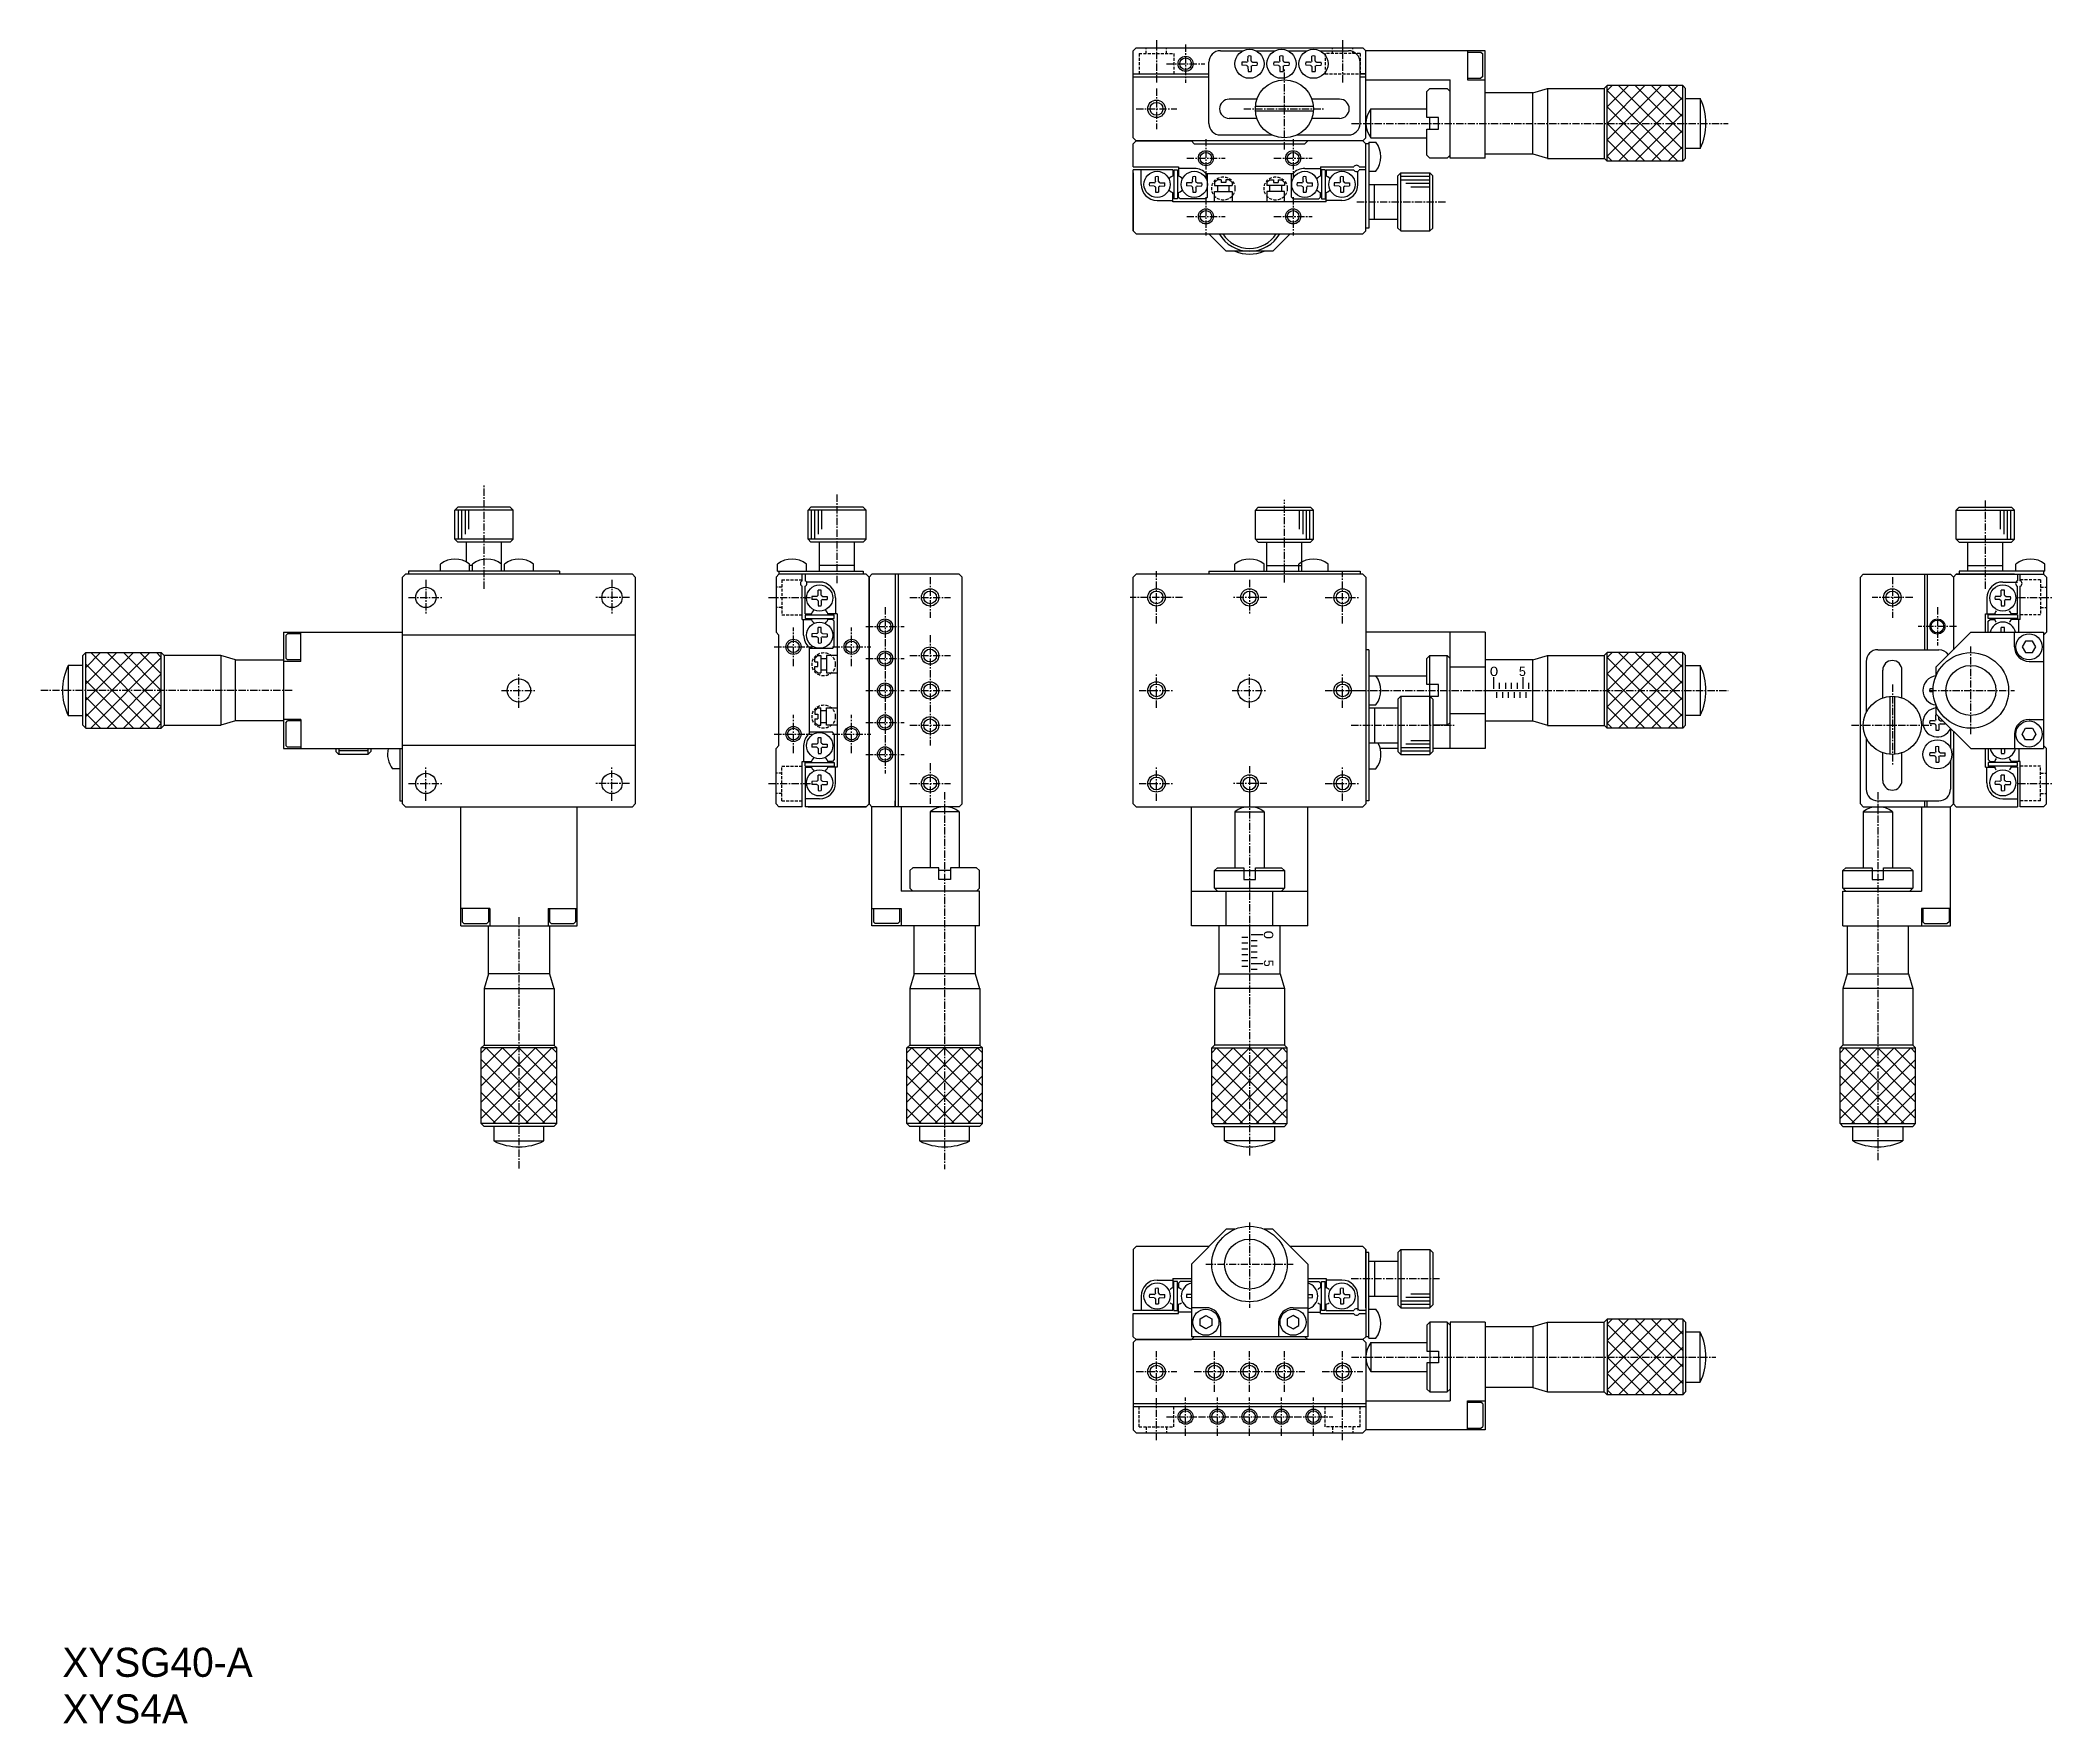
# Model space of a CAD drawing. Extents: x 194 to 540, y 84 to 374.
import ezdxf

# ---------------------------------------------------------------- set-up
doc = ezdxf.new("R2010")
doc.units = 0
doc.linetypes.add('CENTER', pattern=[2, 1.25, -0.25, 0.25, -0.25])
doc.linetypes.add('DASHED', pattern=[0.75, 0.5, -0.25])
doc.layers.get('0').update_dxf_attribs({"linetype": 'CONTINUOUS'})
doc.layers.add('CENTER', color=1, linetype='CENTER')

msp = doc.modelspace()

# ---------------------------------------------------------------- texts
at = {"color": 7, "linetype": 'CONTINUOUS', "width": 1.2}
msp.add_text('0', height=1.6, dxfattribs=at).set_placement((443.41, 264.23))
at = {"color": 7, "linetype": 'CONTINUOUS'}
for s, height, p in [('5', 1.6, (448.41, 264.23)), ('XYSG40-A', 5, (197.94, 92.08)), ('XYS4A', 5, (197.94, 84.08))]:
    msp.add_text(s, height=height, dxfattribs=at).set_placement(p)
at = {"color": 7, "linetype": 'CONTINUOUS', "width": 1.2}
msp.add_text('0', height=1.6, rotation=270, dxfattribs=at).set_placement((404.55, 220.42))
at = {"color": 7, "linetype": 'CONTINUOUS'}
msp.add_text('5', height=1.6, rotation=270, dxfattribs=at).set_placement((404.55, 215.42))

# ---------------------------------------------------------------- linework, layer by layer
at = {"color": 7, "linetype": 'CONTINUOUS'}
for p, q in [((382.58, 372.29), (382.08, 371.79)), ((382.58, 372.29), (382.08, 371.79)), ((382.08, 356.79), (382.08, 371.79)), ((382.58, 372.29), (421.58, 372.29)), ((397.08, 371.79), (400.99, 371.79)), ((401.8, 370.02), (401.82, 370.86)), ((402.35, 370.02), (402.34, 370.86)), ((403.17, 371.79), (406.49, 371.79)), ((407.3, 370.02), (407.32, 370.86)), ((407.85, 370.02), (407.84, 370.86)), ((408.67, 371.79), (411.99, 371.79)), ((412.8, 370.02), (412.82, 370.86)), ((413.35, 370.02), (413.34, 370.86)), ((414.17, 371.79), (419.08, 371.79)), ((421.58, 372.29), (422.08, 371.79)), ((421.58, 372.29), (422.08, 371.79)), ((442.58, 371.79), (422.08, 371.79)), ((422.08, 356.79), (422.08, 371.79)), ((439.58, 371.79), (439.58, 366.79)), ((439.58, 371.54), (441.88, 371.54)), ((441.88, 371.54), (442.18, 371.24)), ((442.18, 367.34), (442.18, 371.24)), ((442.58, 353.29), (442.58, 371.79)), ((382.08, 367.79), (395.08, 367.79)), ((382.08, 367.29), (395.08, 367.29)), ((395.08, 359.29), (395.08, 369.79)), ((401.58, 369.81), (400.75, 369.8)), ((401.58, 369.26), (400.75, 369.28)), ((401.58, 369.81), (401.74, 369.88)), ((401.58, 369.26), (401.74, 369.19)), ((401.8, 370.02), (401.74, 369.88)), ((401.8, 369.05), (401.74, 369.19)), ((401.8, 369.05), (401.82, 368.21)), ((402.35, 369.05), (402.34, 368.21)), ((402.35, 370.02), (402.41, 369.88)), ((402.35, 369.05), (402.41, 369.19)), ((402.58, 369.81), (402.41, 369.88)), ((402.58, 369.26), (402.41, 369.19)), ((402.58, 369.81), (403.4, 369.8)), ((402.58, 369.26), (403.4, 369.28)), ((407.08, 369.81), (406.25, 369.8)), ((407.08, 369.26), (406.25, 369.28)), ((407.08, 369.81), (407.24, 369.88)), ((407.08, 369.26), (407.24, 369.19)), ((407.3, 370.02), (407.24, 369.88)), ((407.3, 369.05), (407.24, 369.19)), ((407.3, 369.05), (407.32, 368.21)), ((407.85, 369.05), (407.84, 368.21)), ((407.85, 370.02), (407.91, 369.88)), ((407.85, 369.05), (407.91, 369.19)), ((408.08, 369.81), (407.91, 369.88)), ((408.08, 369.26), (407.91, 369.19)), ((408.08, 369.81), (408.9, 369.8)), ((408.08, 369.26), (408.9, 369.28)), ((412.58, 369.81), (411.75, 369.8)), ((412.58, 369.26), (411.75, 369.28)), ((412.58, 369.81), (412.74, 369.88)), ((412.58, 369.26), (412.74, 369.19)), ((412.8, 370.02), (412.74, 369.88)), ((412.8, 369.05), (412.74, 369.19)), ((412.8, 369.05), (412.82, 368.21)), ((413.35, 369.05), (413.34, 368.21)), ((413.35, 370.02), (413.41, 369.88)), ((413.35, 369.05), (413.41, 369.19)), ((413.58, 369.81), (413.41, 369.88)), ((413.58, 369.26), (413.41, 369.19)), ((413.58, 369.81), (414.4, 369.8)), ((413.58, 369.26), (414.4, 369.28)), ((421.08, 359.29), (421.08, 369.79)), ((421.08, 367.79), (422.08, 367.79)), ((422.08, 367.79), (421.08, 367.79)), ((421.08, 367.29), (422.08, 367.29)), ((421.08, 367.29), (422.08, 367.29)), ((422.08, 366.79), (436.58, 366.79)), ((436.58, 353.29), (436.58, 366.79)), ((439.58, 367.04), (441.88, 367.04)), ((439.58, 366.79), (442.58, 366.79)), ((442.18, 367.34), (441.88, 367.04)), ((403.43, 363.44), (398.58, 363.44)), ((417.58, 363.44), (412.72, 363.44)), ((432.58, 364.79), (433.08, 365.29)), ((432.58, 360.29), (432.58, 364.79)), ((433.08, 365.29), (436.08, 365.29)), ((436.58, 364.79), (436.08, 365.29)), ((450.83, 364.54), (442.58, 364.54)), ((450.83, 364.54), (453.33, 365.29)), ((450.83, 354.04), (450.83, 364.54)), ((453.33, 365.29), (463.08, 365.29)), ((453.33, 365.29), (453.33, 353.29)), ((463.58, 365.79), (463.08, 365.29)), ((463.08, 365.29), (463.08, 353.29)), ((463.58, 352.79), (463.58, 365.79)), ((476.58, 365.79), (463.58, 365.79)), ((476.58, 352.79), (476.58, 365.79)), ((477.08, 365.29), (476.58, 365.79)), ((477.08, 353.29), (477.08, 365.29)), ((477.08, 363.59), (479.58, 363.59)), ((479.58, 363.59), (479.58, 354.99)), ((403.29, 360.14), (398.58, 360.14)), ((413.06, 362.19), (403.09, 362.19)), ((413.06, 361.39), (403.09, 361.39)), ((417.58, 360.14), (412.86, 360.14)), ((422.96, 356.79), (422.96, 361.79)), ((422.96, 361.79), (432.58, 361.79)), ((434.58, 360.29), (432.58, 360.29)), ((433.08, 358.29), (433.08, 360.29)), ((434.58, 358.29), (434.58, 360.29)), ((382.58, 356.29), (382.08, 356.79)), ((397.08, 357.29), (405.9, 357.29)), ((410.26, 357.29), (419.08, 357.29)), ((422.08, 356.79), (421.58, 356.29)), ((422.96, 356.79), (432.58, 356.79)), ((432.58, 353.79), (432.58, 358.29)), ((432.58, 358.29), (434.58, 358.29)), ((382.58, 356.29), (382.08, 355.79)), ((382.08, 351.79), (382.08, 355.79)), ((421.58, 356.29), (382.58, 356.29)), ((382.58, 356.29), (392.08, 356.29)), ((392.08, 356.29), (392.58, 355.79)), ((392.58, 355.79), (411.58, 355.79)), ((412.08, 356.29), (411.58, 355.79)), ((421.58, 356.29), (412.08, 356.29)), ((422.08, 355.79), (421.58, 356.29)), ((422.08, 340.79), (422.08, 355.79)), ((422.58, 355.79), (422.08, 355.79)), ((422.58, 356.04), (423.8, 356.04)), ((422.58, 356.04), (422.58, 341.29)), ((432.58, 353.79), (433.08, 353.29)), ((436.08, 353.29), (433.08, 353.29)), ((436.08, 353.29), (436.58, 353.79)), ((442.58, 353.29), (436.58, 353.29)), ((442.58, 354.04), (450.83, 354.04)), ((450.83, 354.04), (453.33, 353.29)), ((453.33, 353.25), (463.08, 353.25)), ((463.08, 353.29), (463.58, 352.79)), ((476.58, 352.79), (477.08, 353.29)), ((479.58, 354.99), (477.08, 354.99)), ((382.08, 351.79), (389.88, 351.79)), ((382.08, 340.79), (382.08, 351.29)), ((388.88, 351.29), (382.08, 351.29)), ((382.08, 350.79), (382.08, 340.79)), ((383.43, 348.79), (383.43, 351.29)), ((385.9, 349.29), (385.92, 350.11)), ((386.45, 349.29), (386.44, 350.11)), ((388.88, 351.29), (388.88, 350.2)), ((389.08, 351.29), (389.08, 346.29)), ((389.08, 351.29), (389.68, 351.29)), ((389.68, 351.29), (389.68, 346.29)), ((389.88, 351.79), (389.88, 350.2)), ((392.58, 351.54), (389.88, 351.54)), ((392.3, 349.29), (392.32, 350.11)), ((392.85, 349.29), (392.84, 350.11)), ((409.5, 350.59), (394.66, 350.59)), ((394.88, 346.59), (394.88, 350.59)), ((396.08, 349.09), (396.58, 349.59)), ((397.18, 349.59), (396.58, 349.59)), ((397.18, 349.59), (397.18, 349.09)), ((398.58, 349.59), (397.98, 349.59)), ((397.98, 349.59), (397.98, 349.09)), ((399.08, 349.09), (398.58, 349.59)), ((405.08, 349.09), (405.58, 349.59)), ((405.58, 349.59), (406.18, 349.59)), ((406.18, 349.59), (406.18, 349.09)), ((406.98, 349.59), (407.58, 349.59)), ((406.98, 349.59), (406.98, 349.09)), ((408.08, 349.09), (407.58, 349.59)), ((409.28, 346.59), (409.28, 350.59)), ((411.3, 349.29), (411.32, 350.11)), ((411.58, 351.54), (414.28, 351.54)), ((411.85, 349.29), (411.84, 350.11)), ((414.28, 351.79), (414.28, 350.2)), ((414.28, 351.79), (420.02, 351.79)), ((414.48, 351.29), (414.48, 346.29)), ((415.08, 351.29), (414.48, 351.29)), ((415.08, 351.29), (415.08, 346.29)), ((415.28, 351.29), (415.28, 350.2)), ((415.28, 351.29), (420.02, 351.29)), ((417.7, 349.29), (417.72, 350.11)), ((418.25, 349.29), (418.24, 350.11)), ((420.73, 348.79), (420.73, 351.05)), ((420.94, 351.79), (422.08, 351.79)), ((422.08, 351.29), (420.94, 351.29)), ((422.58, 351.04), (423.8, 351.04)), ((427.58, 350.29), (428.08, 350.79)), ((427.58, 341.29), (427.58, 350.29)), ((428.08, 340.79), (428.08, 350.79)), ((428.08, 350.79), (433.08, 350.79)), ((433.08, 340.79), (433.08, 350.79)), ((433.08, 350.79), (433.58, 350.29)), ((433.58, 341.29), (433.58, 350.29)), ((476.58, 352.79), (463.58, 352.79)), ((385.7, 349.06), (384.85, 349.05)), ((385.7, 348.51), (384.85, 348.53)), ((385.7, 349.06), (385.83, 349.12)), ((385.7, 348.51), (385.83, 348.45)), ((385.9, 349.29), (385.83, 349.12)), ((385.9, 348.29), (385.83, 348.45)), ((385.9, 348.29), (385.92, 347.46)), ((386.18, 346.04), (388.88, 346.04)), ((386.45, 348.29), (386.44, 347.46)), ((386.45, 349.29), (386.53, 349.12)), ((386.45, 348.29), (386.53, 348.45)), ((386.66, 349.06), (386.53, 349.12)), ((386.66, 348.51), (386.53, 348.45)), ((386.66, 349.06), (387.5, 349.05)), ((386.66, 348.51), (387.5, 348.53)), ((388.88, 345.79), (388.88, 347.37)), ((389.68, 346.29), (389.08, 346.29)), ((389.88, 346.59), (389.88, 347.37)), ((390.18, 346.29), (389.88, 346.59)), ((394.58, 346.29), (390.18, 346.29)), ((392.1, 349.06), (391.25, 349.05)), ((392.1, 348.51), (391.25, 348.53)), ((392.1, 349.06), (392.23, 349.12)), ((392.1, 348.51), (392.23, 348.45)), ((392.3, 349.29), (392.23, 349.12)), ((392.3, 348.29), (392.23, 348.45)), ((392.3, 348.29), (392.32, 347.46)), ((392.85, 348.29), (392.84, 347.46)), ((392.85, 349.29), (392.93, 349.12)), ((392.85, 348.29), (392.93, 348.45)), ((393.06, 349.06), (392.93, 349.12)), ((393.06, 348.51), (392.93, 348.45)), ((393.06, 349.06), (393.9, 349.05)), ((393.06, 348.51), (393.9, 348.53)), ((394.58, 346.29), (394.88, 346.59)), ((396.08, 349.09), (396.08, 348.59)), ((396.08, 348.59), (399.08, 348.59)), ((396.08, 347.59), (399.08, 347.59)), ((396.08, 345.79), (396.08, 347.59)), ((396.58, 348.59), (396.58, 347.59)), ((397.98, 349.09), (397.18, 349.09)), ((398.58, 347.59), (398.58, 348.59)), ((399.08, 349.09), (399.08, 348.59)), ((399.08, 347.59), (399.08, 345.79)), ((405.08, 349.09), (405.08, 348.59)), ((408.08, 348.59), (405.08, 348.59)), ((408.08, 347.59), (405.08, 347.59)), ((405.08, 347.59), (405.08, 345.79)), ((405.58, 347.59), (405.58, 348.59)), ((406.18, 349.09), (406.98, 349.09)), ((407.58, 348.59), (407.58, 347.59)), ((408.08, 349.09), (408.08, 348.59)), ((408.08, 345.79), (408.08, 347.59)), ((409.58, 346.29), (409.28, 346.59)), ((409.58, 346.29), (413.98, 346.29)), ((411.1, 349.06), (410.25, 349.05)), ((411.1, 348.51), (410.25, 348.53)), ((411.1, 349.06), (411.23, 349.12)), ((411.1, 348.51), (411.23, 348.45)), ((411.3, 349.29), (411.23, 349.12)), ((411.3, 348.29), (411.23, 348.45)), ((411.3, 348.29), (411.32, 347.46)), ((411.85, 348.29), (411.84, 347.46)), ((411.85, 349.29), (411.93, 349.12)), ((411.85, 348.29), (411.93, 348.45)), ((412.06, 349.06), (411.93, 349.12)), ((412.06, 348.51), (411.93, 348.45)), ((412.06, 349.06), (412.9, 349.05)), ((412.06, 348.51), (412.9, 348.53)), ((414.28, 346.59), (413.98, 346.29)), ((414.28, 346.59), (414.28, 347.37)), ((414.48, 346.29), (415.08, 346.29)), ((415.28, 345.79), (415.28, 347.37)), ((417.98, 346.04), (415.28, 346.04)), ((417.5, 349.06), (416.65, 349.05)), ((417.5, 348.51), (416.65, 348.53)), ((417.5, 349.06), (417.63, 349.12)), ((417.5, 348.51), (417.63, 348.45)), ((417.7, 349.29), (417.63, 349.12)), ((417.7, 348.29), (417.63, 348.45)), ((417.7, 348.29), (417.72, 347.46)), ((418.25, 348.29), (418.24, 347.46)), ((418.25, 349.29), (418.33, 349.12)), ((418.25, 348.29), (418.33, 348.45)), ((418.46, 349.06), (418.33, 349.12)), ((418.46, 348.51), (418.33, 348.45)), ((418.46, 349.06), (419.3, 349.05)), ((418.46, 348.51), (419.3, 348.53)), ((422.58, 348.79), (427.58, 348.79)), ((423.58, 342.79), (423.58, 348.79)), ((415.28, 345.79), (388.88, 345.79)), ((422.58, 342.79), (427.58, 342.79)), ((382.08, 340.79), (382.58, 340.29)), ((382.58, 340.29), (421.58, 340.29)), ((398.08, 337.29), (395.08, 340.29)), ((406.08, 337.29), (409.08, 340.29)), ((422.08, 340.79), (421.58, 340.29)), ((422.58, 341.29), (422.08, 341.29)), ((428.08, 340.79), (427.58, 341.29)), ((428.08, 340.79), (433.08, 340.79)), ((433.58, 341.29), (433.08, 340.79)), ((406.08, 337.29), (398.08, 337.29)), ((265.44, 292.75), (265.94, 293.25)), ((275.44, 292.75), (265.44, 292.75)), ((265.44, 287.75), (265.44, 292.75)), ((274.94, 293.25), (265.94, 293.25)), ((274.94, 293.25), (275.44, 292.75)), ((275.44, 287.75), (275.44, 292.75)), ((326.15, 292.75), (326.65, 293.25)), ((336.15, 292.75), (326.15, 292.75)), ((326.15, 287.75), (326.15, 292.75)), ((335.65, 293.25), (326.65, 293.25)), ((335.65, 293.25), (336.15, 292.75)), ((336.15, 287.75), (336.15, 292.75)), ((403.58, 293.25), (403.08, 292.75)), ((403.08, 292.75), (413.08, 292.75)), ((403.08, 287.75), (403.08, 292.75)), ((403.58, 293.25), (412.58, 293.25)), ((413.08, 292.75), (412.58, 293.25)), ((413.08, 287.75), (413.08, 292.75)), ((524.13, 293.25), (523.63, 292.75)), ((523.63, 292.75), (533.63, 292.75)), ((523.63, 287.75), (523.63, 292.75)), ((524.13, 293.25), (533.13, 293.25)), ((533.63, 292.75), (533.13, 293.25)), ((533.63, 287.75), (533.63, 292.75)), ((275.44, 287.75), (265.44, 287.75)), ((265.94, 287.25), (265.44, 287.75)), ((274.94, 287.25), (265.94, 287.25)), ((267.44, 283.82), (267.44, 287.25)), ((273.44, 283.48), (273.44, 287.25)), ((275.44, 287.75), (274.94, 287.25)), ((336.15, 287.75), (326.15, 287.75)), ((326.65, 287.25), (326.15, 287.75)), ((335.65, 287.25), (326.65, 287.25)), ((328.15, 282.25), (328.15, 287.25)), ((334.15, 282.25), (334.15, 287.25)), ((336.15, 287.75), (335.65, 287.25)), ((403.08, 287.75), (413.08, 287.75)), ((403.08, 287.75), (403.58, 287.25)), ((403.58, 287.25), (412.58, 287.25)), ((405.08, 282.25), (405.08, 287.25)), ((411.08, 282.25), (411.08, 287.25)), ((412.58, 287.25), (413.08, 287.75)), ((523.63, 287.75), (533.63, 287.75)), ((523.63, 287.75), (524.13, 287.25)), ((524.13, 287.25), (533.13, 287.25)), ((525.63, 282.25), (525.63, 287.25)), ((531.63, 282.25), (531.63, 287.25)), ((533.13, 287.25), (533.63, 287.75)), ((256.94, 281.75), (256.44, 281.25)), ((256.44, 242.25), (256.44, 281.25)), ((295.94, 281.75), (256.94, 281.75)), ((283.44, 282.25), (257.44, 282.25)), ((257.44, 282.25), (257.44, 281.75)), ((262.94, 282.25), (262.94, 283.48)), ((267.94, 282.25), (267.94, 283.48)), ((268.44, 283.25), (267.94, 283.25)), ((268.44, 282.25), (268.44, 283.48)), ((273.44, 282.25), (273.44, 283.48)), ((273.94, 282.25), (273.94, 283.48)), ((278.94, 282.25), (278.94, 283.48)), ((283.44, 282.25), (283.44, 281.75)), ((296.44, 281.25), (295.94, 281.75)), ((296.44, 281.25), (296.44, 242.25)), ((321.15, 281.75), (320.65, 281.25)), ((320.65, 281.25), (320.65, 271.75)), ((320.9, 282.25), (320.9, 283.48)), ((320.9, 282.25), (335.65, 282.25)), ((321.15, 282.25), (321.15, 281.75)), ((336.15, 281.75), (321.15, 281.75)), ((325.15, 280.61), (325.15, 281.75)), ((325.65, 281.75), (325.65, 280.61)), ((328.15, 280.4), (325.88, 280.4)), ((325.9, 282.25), (325.9, 283.48)), ((334.15, 283.25), (328.15, 283.25)), ((335.65, 282.25), (335.65, 281.75)), ((336.15, 281.75), (336.65, 281.25)), ((336.65, 281.25), (337.15, 281.75)), ((336.65, 281.25), (337.15, 281.75)), ((336.65, 242.25), (336.65, 281.25)), ((336.65, 281.25), (336.65, 242.25)), ((352.15, 281.75), (337.15, 281.75)), ((341.15, 281.75), (341.15, 241.75)), ((341.65, 281.75), (341.65, 241.75)), ((352.65, 281.25), (352.15, 281.75)), ((352.65, 242.25), (352.65, 281.25)), ((382.08, 281.25), (382.58, 281.75)), ((382.08, 242.25), (382.08, 281.25)), ((421.58, 281.75), (382.58, 281.75)), ((395.08, 282.25), (421.08, 282.25)), ((395.08, 282.25), (395.08, 281.75)), ((399.58, 282.25), (399.58, 283.48)), ((404.58, 282.25), (404.58, 283.48)), ((405.08, 283.25), (411.08, 283.25)), ((410.58, 282.25), (410.58, 283.48)), ((415.58, 282.25), (415.58, 283.48)), ((421.08, 282.25), (421.08, 281.75)), ((421.58, 281.75), (422.08, 281.25)), ((422.08, 281.25), (422.08, 242.25)), ((507.13, 281.25), (507.63, 281.75)), ((507.13, 242.25), (507.13, 281.25)), ((507.63, 281.75), (522.63, 281.75)), ((518.13, 281.75), (518.13, 268.75)), ((518.63, 281.75), (518.63, 268.75)), ((523.13, 281.25), (522.63, 281.75)), ((523.13, 281.25), (522.63, 281.75)), ((523.63, 281.75), (523.13, 281.25)), ((523.13, 281.25), (523.13, 271.75)), ((523.13, 281.25), (523.13, 268.75)), ((533.63, 281.75), (523.63, 281.75)), ((523.63, 281.75), (538.63, 281.75)), ((524.13, 282.25), (524.13, 281.75)), ((538.88, 282.25), (524.13, 282.25)), ((525.63, 283.25), (531.63, 283.25)), ((531.63, 280.4), (534.13, 280.4)), ((533.88, 282.25), (533.88, 283.48)), ((534.13, 281.75), (534.13, 280.61)), ((534.63, 280.61), (534.63, 281.75)), ((538.63, 282.25), (538.63, 281.75)), ((539.13, 281.25), (538.63, 281.75)), ((538.88, 282.25), (538.88, 283.48)), ((539.13, 281.25), (539.13, 271.75)), ((325.15, 273.95), (325.15, 279.69)), ((325.65, 274.95), (325.65, 279.69)), ((327.65, 277.93), (326.82, 277.91)), ((327.65, 277.38), (326.82, 277.39)), ((327.65, 277.93), (327.81, 278)), ((327.65, 277.38), (327.81, 277.3)), ((327.87, 278.13), (327.81, 278)), ((327.87, 277.17), (327.81, 277.3)), ((327.87, 278.13), (327.89, 278.98)), ((327.87, 277.17), (327.89, 276.33)), ((328.42, 278.13), (328.41, 278.98)), ((328.42, 277.17), (328.41, 276.33)), ((328.42, 278.13), (328.48, 278)), ((328.42, 277.17), (328.48, 277.3)), ((328.65, 277.93), (328.48, 278)), ((328.65, 277.38), (328.48, 277.3)), ((328.65, 277.93), (329.47, 277.91)), ((328.65, 277.38), (329.47, 277.39)), ((330.9, 277.65), (330.9, 274.95)), ((528.88, 277.65), (528.88, 274.95)), ((531.13, 277.93), (530.31, 277.91)), ((531.13, 277.38), (530.31, 277.39)), ((531.13, 277.93), (531.3, 278)), ((531.13, 277.38), (531.3, 277.3)), ((531.36, 278.13), (531.3, 278)), ((531.36, 277.17), (531.3, 277.3)), ((531.36, 278.13), (531.37, 278.98)), ((531.36, 277.17), (531.37, 276.33)), ((531.91, 278.13), (531.89, 278.98)), ((531.91, 277.17), (531.89, 276.33)), ((531.91, 278.13), (531.96, 278)), ((531.91, 277.17), (531.96, 277.3)), ((532.13, 277.93), (531.96, 278)), ((532.13, 277.38), (531.96, 277.3)), ((532.13, 277.93), (532.96, 277.91)), ((532.13, 277.38), (532.96, 277.39)), ((534.13, 274.95), (534.13, 279.69)), ((534.63, 273.95), (534.63, 279.69)), ((325.15, 273.95), (326.73, 273.95)), ((325.4, 271.25), (325.4, 273.95)), ((325.65, 274.95), (326.73, 274.95)), ((325.65, 274.75), (330.65, 274.75)), ((325.65, 274.75), (325.65, 274.15)), ((325.65, 274.15), (330.65, 274.15)), ((331.15, 274.95), (329.56, 274.95)), ((330.35, 273.95), (329.56, 273.95)), ((330.35, 273.95), (330.65, 273.65)), ((330.65, 274.15), (330.65, 274.75)), ((330.65, 269.25), (330.65, 273.65)), ((331.15, 274.95), (331.15, 248.55)), ((528.63, 271.75), (528.63, 274.95)), ((528.63, 274.95), (530.22, 274.95)), ((534.13, 274.75), (529.13, 274.75)), ((529.13, 274.15), (529.13, 274.75)), ((534.13, 274.15), (529.13, 274.15)), ((529.13, 273.65), (529.43, 273.95)), ((529.13, 271.75), (529.13, 273.65)), ((529.43, 273.95), (530.22, 273.95)), ((534.13, 274.95), (533.04, 274.95)), ((534.63, 273.95), (533.04, 273.95)), ((534.13, 274.75), (534.13, 274.15)), ((534.38, 271.75), (534.38, 273.95)), ((235.94, 271.75), (256.44, 271.75)), ((235.94, 271.75), (235.94, 251.75)), ((236.34, 271.2), (236.64, 271.5)), ((236.34, 271.2), (236.34, 267.3)), ((238.94, 271.5), (236.64, 271.5)), ((238.94, 266.75), (238.94, 271.75)), ((296.44, 271.25), (256.44, 271.25)), ((320.65, 271.75), (321.15, 271.25)), ((321.15, 252.25), (321.15, 271.25)), ((327.65, 271.53), (326.82, 271.51)), ((327.65, 270.98), (326.82, 270.99)), ((327.65, 271.53), (327.81, 271.6)), ((327.65, 270.98), (327.81, 270.9)), ((327.87, 271.73), (327.81, 271.6)), ((327.87, 270.77), (327.81, 270.9)), ((327.87, 271.73), (327.89, 272.58)), ((327.87, 270.77), (327.89, 269.93)), ((328.42, 271.73), (328.41, 272.58)), ((328.42, 270.77), (328.41, 269.93)), ((328.42, 271.73), (328.48, 271.6)), ((328.42, 270.77), (328.48, 270.9)), ((328.65, 271.53), (328.48, 271.6)), ((328.65, 270.98), (328.48, 270.9)), ((328.65, 271.53), (329.47, 271.51)), ((328.65, 270.98), (329.47, 270.99)), ((442.58, 271.75), (422.08, 271.75)), ((436.58, 251.75), (436.58, 271.75)), ((442.58, 271.75), (442.58, 251.75)), ((520.13, 265.75), (526.13, 271.75)), ((526.13, 271.75), (538.63, 271.75)), ((531.36, 271.73), (531.37, 272.58)), ((531.91, 271.73), (531.89, 272.58)), ((533.63, 269.25), (533.63, 271.75)), ((535.55, 270.25), (534.98, 269.25)), ((536.71, 270.25), (535.55, 270.25)), ((537.29, 269.25), (536.71, 270.25)), ((538.63, 271.75), (538.63, 251.75)), ((539.13, 271.75), (538.63, 271.25)), ((201.44, 267.75), (201.94, 268.25)), ((201.44, 255.75), (201.44, 267.75)), ((201.94, 255.25), (201.94, 268.25)), ((201.94, 268.25), (214.94, 268.25)), ((214.94, 255.25), (214.94, 268.25)), ((214.94, 268.25), (215.44, 267.75)), ((215.44, 267.75), (215.44, 255.75)), ((225.19, 267.75), (215.44, 267.75)), ((227.69, 267), (225.19, 267.75)), ((225.19, 267.75), (225.19, 255.75)), ((227.69, 267), (235.94, 267)), ((227.69, 256.5), (227.69, 267)), ((238.94, 266.75), (235.94, 266.75)), ((236.64, 267), (236.34, 267.3)), ((238.94, 267), (236.64, 267)), ((326.35, 269.17), (326.35, 254.33)), ((330.35, 268.95), (326.35, 268.95)), ((327.85, 267.75), (327.35, 267.25)), ((327.35, 266.65), (327.35, 267.25)), ((327.35, 266.65), (327.85, 266.65)), ((327.85, 267.75), (328.35, 267.75)), ((327.85, 265.85), (327.85, 266.65)), ((328.35, 267.75), (328.35, 264.75)), ((328.35, 267.25), (329.35, 267.25)), ((329.35, 267.75), (329.35, 264.75)), ((331.15, 267.75), (329.35, 267.75)), ((330.65, 269.25), (330.35, 268.95)), ((422.58, 268.75), (422.08, 268.75)), ((422.58, 268.75), (422.58, 242.75)), ((432.58, 267.25), (433.08, 267.75)), ((432.58, 262.75), (432.58, 267.25)), ((433.08, 262.75), (433.08, 267.75)), ((433.08, 267.75), (436.08, 267.75)), ((436.08, 255.75), (436.08, 267.75)), ((436.58, 267.25), (436.08, 267.75)), ((450.83, 267), (442.58, 267)), ((450.83, 267), (453.33, 267.75)), ((450.83, 256.5), (450.83, 267)), ((453.33, 267.75), (463.08, 267.75)), ((453.33, 267.75), (453.33, 255.75)), ((463.58, 268.25), (463.08, 267.75)), ((463.08, 267.75), (463.08, 255.75)), ((463.58, 255.25), (463.58, 268.25)), ((476.58, 268.25), (463.58, 268.25)), ((476.58, 255.25), (476.58, 268.25)), ((477.08, 267.75), (476.58, 268.25)), ((477.08, 255.75), (477.08, 267.75)), ((508.13, 266.75), (508.13, 257.93)), ((510.13, 268.75), (520.63, 268.75)), ((534.98, 269.25), (535.55, 268.25)), ((535.55, 268.25), (536.71, 268.25)), ((536.13, 266.75), (538.63, 266.75)), ((536.71, 268.25), (537.29, 269.25)), ((198.94, 266.05), (198.94, 257.45)), ((201.44, 266.05), (198.94, 266.05)), ((327.35, 265.25), (327.35, 265.85)), ((327.35, 265.85), (327.85, 265.85)), ((327.85, 264.75), (327.35, 265.25)), ((327.85, 264.75), (328.35, 264.75)), ((329.35, 265.25), (328.35, 265.25)), ((329.35, 264.75), (331.15, 264.75)), ((422.58, 264.25), (423.8, 264.25)), ((423.8, 264.25), (432.58, 264.25)), ((442.58, 265.75), (436.58, 265.75)), ((444.08, 262.05), (444.08, 264.05)), ((445.08, 262.05), (445.08, 263.05)), ((446.08, 263.05), (446.08, 262.05)), ((447.08, 263.05), (447.08, 262.05)), ((448.08, 263.05), (448.08, 262.05)), ((449.08, 264.05), (449.08, 262.05)), ((450.08, 263.05), (450.08, 262.05)), ((477.08, 266.05), (479.58, 266.05)), ((479.58, 266.05), (479.58, 257.45)), ((510.98, 260.54), (510.98, 265.25)), ((514.28, 260.4), (514.28, 265.25)), ((520.13, 265.75), (520.13, 264.25)), ((428.08, 260.75), (427.58, 260.25)), ((427.58, 260.25), (427.58, 251.25)), ((428.08, 260.75), (428.08, 250.75)), ((428.08, 260.75), (433.08, 260.75)), ((434.58, 262.75), (432.58, 262.75)), ((433.08, 260.75), (433.08, 262.75)), ((433.08, 260.75), (434.58, 260.75)), ((433.08, 255.75), (433.08, 260.75)), ((433.08, 260.75), (433.08, 250.75)), ((433.58, 260.25), (433.08, 260.75)), ((433.58, 260.25), (433.58, 251.25)), ((434.58, 260.75), (434.58, 262.75)), ((442.58, 261.75), (450.58, 261.75)), ((444.58, 261.45), (444.58, 260.45)), ((445.58, 261.45), (445.58, 260.45)), ((446.58, 261.45), (446.58, 260.45)), ((447.58, 261.45), (447.58, 260.45)), ((448.58, 261.45), (448.58, 260.45)), ((449.58, 261.45), (449.58, 260.45)), ((512.23, 250.77), (512.23, 260.74)), ((513.03, 250.77), (513.03, 260.74)), ((519.64, 262.02), (519.06, 262.01)), ((519.64, 261.48), (519.06, 261.49)), ((198.94, 257.45), (201.44, 257.45)), ((227.69, 256.5), (225.19, 255.75)), ((235.94, 256.5), (227.69, 256.5)), ((238.94, 256.75), (235.94, 256.75)), ((236.34, 256.2), (236.64, 256.5)), ((236.34, 256.2), (236.34, 252.3)), ((238.94, 256.5), (236.64, 256.5)), ((238.94, 256.75), (238.94, 251.75)), ((327.85, 258.75), (327.35, 258.25)), ((327.35, 258.25), (327.35, 257.65)), ((327.35, 257.65), (327.85, 257.65)), ((327.35, 256.85), (327.35, 256.25)), ((327.35, 256.85), (327.85, 256.85)), ((327.85, 255.75), (327.35, 256.25)), ((327.85, 258.75), (328.35, 258.75)), ((327.85, 257.65), (327.85, 256.85)), ((328.35, 255.75), (328.35, 258.75)), ((329.35, 258.25), (328.35, 258.25)), ((328.35, 256.25), (329.35, 256.25)), ((329.35, 255.75), (329.35, 258.75)), ((329.35, 258.75), (331.15, 258.75)), ((422.58, 259.25), (423.8, 259.25)), ((422.58, 258.75), (427.58, 258.75)), ((423.58, 258.75), (423.58, 252.75)), ((436.08, 255.75), (436.58, 256.25)), ((442.58, 257.75), (436.58, 257.75)), ((442.58, 256.5), (450.83, 256.5)), ((450.83, 256.5), (453.33, 255.75)), ((479.58, 257.45), (477.08, 257.45)), ((519.9, 256.53), (519.06, 256.51)), ((519.9, 255.98), (519.06, 255.99)), ((519.9, 256.53), (520.03, 256.59)), ((520.11, 256.75), (520.03, 256.59)), ((520.11, 256.75), (520.12, 257.58)), ((520.13, 259.25), (520.13, 257.75)), ((520.13, 257.75), (526.13, 251.75)), ((520.65, 256.75), (520.65, 257.24)), ((520.65, 256.75), (520.73, 256.59)), ((520.86, 256.53), (520.73, 256.59)), ((520.86, 256.53), (521.36, 256.52)), ((520.86, 255.98), (521.71, 255.99)), ((536.13, 256.75), (538.63, 256.75)), ((201.94, 255.25), (201.44, 255.75)), ((201.94, 255.25), (214.94, 255.25)), ((215.44, 255.75), (214.94, 255.25)), ((225.19, 255.72), (215.44, 255.72)), ((330.35, 254.55), (326.35, 254.55)), ((327.65, 252.53), (327.81, 252.6)), ((327.87, 252.73), (327.81, 252.6)), ((327.85, 255.75), (328.35, 255.75)), ((327.87, 252.73), (327.89, 253.58)), ((328.42, 252.73), (328.41, 253.58)), ((328.42, 252.73), (328.48, 252.6)), ((328.65, 252.53), (328.48, 252.6)), ((331.15, 255.75), (329.35, 255.75)), ((330.65, 254.25), (330.35, 254.55)), ((330.65, 254.25), (330.65, 249.85)), ((422.58, 252.75), (427.58, 252.75)), ((436.08, 255.75), (433.58, 255.75)), ((453.33, 255.72), (463.08, 255.72)), ((463.08, 255.75), (463.58, 255.25)), ((476.58, 255.25), (463.58, 255.25)), ((476.58, 255.25), (477.08, 255.75)), ((508.13, 253.57), (508.13, 244.75)), ((519.9, 255.98), (520.03, 255.92)), ((520.11, 255.75), (520.03, 255.92)), ((520.11, 255.75), (520.12, 254.93)), ((520.65, 255.75), (520.64, 254.93)), ((520.65, 255.75), (520.73, 255.92)), ((520.86, 255.98), (520.73, 255.92)), ((522.63, 255.16), (522.63, 251.84)), ((523.13, 254.75), (523.13, 242.25)), ((533.63, 254.25), (533.63, 251.75)), ((534.98, 254.25), (535.55, 255.25)), ((535.55, 253.25), (534.98, 254.25)), ((535.55, 255.25), (536.71, 255.25)), ((536.71, 253.25), (535.55, 253.25)), ((536.71, 255.25), (537.29, 254.25)), ((537.29, 254.25), (536.71, 253.25)), ((235.94, 251.75), (256.44, 251.75)), ((236.64, 252), (236.34, 252.3)), ((238.94, 252), (236.64, 252)), ((244.94, 251.75), (244.94, 251.25)), ((245.44, 250.75), (244.94, 251.25)), ((245.44, 251.75), (245.44, 250.75)), ((250.44, 251.35), (245.44, 251.35)), ((250.44, 250.75), (245.44, 250.75)), ((250.44, 251.75), (250.44, 250.75)), ((250.94, 251.25), (250.44, 250.75)), ((250.94, 251.75), (250.94, 251.25)), ((255.94, 251.75), (255.94, 242.75)), ((296.44, 252.25), (256.44, 252.25)), ((320.65, 251.75), (321.15, 252.25)), ((320.65, 242.25), (320.65, 251.75)), ((325.15, 249.55), (326.73, 249.55)), ((325.15, 241.75), (325.15, 249.55)), ((325.4, 252.25), (325.4, 249.55)), ((325.65, 249.35), (330.65, 249.35)), ((325.65, 248.75), (325.65, 249.35)), ((327.65, 252.53), (326.82, 252.51)), ((327.65, 251.98), (326.82, 251.99)), ((327.65, 251.98), (327.81, 251.9)), ((327.87, 251.77), (327.81, 251.9)), ((327.87, 251.77), (327.89, 250.93)), ((328.42, 251.77), (328.41, 250.93)), ((328.42, 251.77), (328.48, 251.9)), ((328.65, 251.98), (328.48, 251.9)), ((328.65, 252.53), (329.47, 252.51)), ((328.65, 251.98), (329.47, 251.99)), ((330.35, 249.55), (329.56, 249.55)), ((330.65, 249.85), (330.35, 249.55)), ((330.65, 249.35), (330.65, 248.75)), ((427.58, 251.75), (424.55, 251.75)), ((427.58, 251.25), (428.08, 250.75)), ((428.08, 250.75), (433.08, 250.75)), ((433.08, 250.75), (433.58, 251.25)), ((442.58, 251.75), (433.58, 251.75)), ((510.98, 246.25), (510.98, 250.97)), ((514.28, 246.25), (514.28, 251.11)), ((519.9, 251.03), (519.06, 251.01)), ((519.9, 250.48), (519.06, 250.49)), ((519.9, 251.03), (520.03, 251.09)), ((519.9, 250.48), (520.03, 250.42)), ((520.11, 251.25), (520.03, 251.09)), ((520.11, 250.25), (520.03, 250.42)), ((520.11, 251.25), (520.12, 252.08)), ((520.11, 250.25), (520.12, 249.43)), ((520.65, 251.25), (520.64, 252.08)), ((520.65, 250.25), (520.64, 249.43)), ((520.65, 251.25), (520.73, 251.09)), ((520.65, 250.25), (520.73, 250.42)), ((520.86, 251.03), (520.73, 251.09)), ((520.86, 250.48), (520.73, 250.42)), ((520.86, 251.03), (521.71, 251.01)), ((520.86, 250.48), (521.71, 250.49)), ((522.63, 249.66), (522.63, 244.75)), ((523.13, 242.25), (523.13, 251.75)), ((526.13, 251.75), (538.63, 251.75)), ((528.63, 248.55), (528.63, 251.75)), ((529.13, 251.75), (529.13, 249.85)), ((529.43, 249.55), (529.13, 249.85)), ((534.13, 249.35), (529.13, 249.35)), ((529.13, 249.35), (529.13, 248.75)), ((529.43, 249.55), (530.22, 249.55)), ((531.36, 251.77), (531.37, 250.93)), ((531.91, 251.77), (531.89, 250.93)), ((534.63, 249.55), (533.04, 249.55)), ((534.13, 248.75), (534.13, 249.35)), ((534.38, 251.75), (534.38, 249.55)), ((534.63, 241.75), (534.63, 249.55)), ((539.13, 251.75), (538.63, 252.25)), ((539.13, 242.25), (539.13, 251.75)), ((255.94, 248.25), (254.72, 248.25)), ((325.65, 248.75), (330.65, 248.75)), ((325.65, 248.55), (326.73, 248.55)), ((325.65, 248.55), (325.65, 241.75)), ((327.65, 246.13), (326.82, 246.11)), ((327.65, 246.13), (327.81, 246.2)), ((327.87, 246.33), (327.81, 246.2)), ((327.87, 246.33), (327.89, 247.18)), ((328.42, 246.33), (328.41, 247.18)), ((328.42, 246.33), (328.48, 246.2)), ((328.65, 246.13), (328.48, 246.2)), ((328.65, 246.13), (329.47, 246.11)), ((331.15, 248.55), (329.56, 248.55)), ((330.9, 245.85), (330.9, 248.55)), ((422.58, 248.25), (423.8, 248.25)), ((528.63, 248.55), (530.22, 248.55)), ((528.88, 245.85), (528.88, 248.55)), ((534.13, 248.75), (529.13, 248.75)), ((531.13, 246.13), (530.31, 246.11)), ((531.13, 246.13), (531.3, 246.2)), ((531.36, 246.33), (531.3, 246.2)), ((531.36, 246.33), (531.37, 247.18)), ((531.91, 246.33), (531.89, 247.18)), ((531.91, 246.33), (531.96, 246.2)), ((532.13, 246.13), (531.96, 246.2)), ((532.13, 246.13), (532.96, 246.11)), ((534.13, 248.55), (533.04, 248.55)), ((534.13, 248.55), (534.13, 241.75)), ((255.94, 242.75), (256.44, 242.75)), ((256.44, 242.25), (256.94, 241.75)), ((295.94, 241.75), (296.44, 242.25)), ((320.65, 242.25), (321.15, 241.75)), ((328.15, 243.1), (325.65, 243.1)), ((327.65, 245.58), (326.82, 245.59)), ((327.65, 245.58), (327.81, 245.5)), ((327.87, 245.37), (327.81, 245.5)), ((327.87, 245.37), (327.89, 244.53)), ((328.42, 245.37), (328.41, 244.53)), ((328.42, 245.37), (328.48, 245.5)), ((328.65, 245.58), (328.48, 245.5)), ((328.65, 245.58), (329.47, 245.59)), ((336.15, 241.75), (336.65, 242.25)), ((336.65, 242.25), (337.15, 241.75)), ((336.65, 242.25), (337.15, 241.75)), ((341.15, 241.75), (341.15, 242.75)), ((341.65, 242.75), (341.65, 241.75)), ((352.15, 241.75), (352.65, 242.25)), ((382.58, 241.75), (382.08, 242.25)), ((422.08, 242.25), (421.58, 241.75)), ((422.58, 242.75), (422.08, 242.75)), ((507.63, 241.75), (507.13, 242.25)), ((510.13, 242.75), (520.63, 242.75)), ((518.13, 242.75), (518.13, 241.75)), ((518.63, 241.75), (518.63, 242.75)), ((523.13, 242.25), (522.63, 241.75)), ((523.13, 242.25), (522.63, 241.75)), ((523.63, 241.75), (523.13, 242.25)), ((531.13, 245.58), (530.31, 245.59)), ((531.13, 245.58), (531.3, 245.5)), ((531.36, 245.37), (531.3, 245.5)), ((531.36, 245.37), (531.37, 244.53)), ((531.63, 243.1), (534.13, 243.1)), ((531.91, 245.37), (531.89, 244.53)), ((531.91, 245.37), (531.96, 245.5)), ((532.13, 245.58), (531.96, 245.5)), ((532.13, 245.58), (532.96, 245.59)), ((539.13, 242.25), (538.63, 241.75)), ((256.94, 241.75), (295.94, 241.75)), ((266.44, 221.25), (266.44, 241.75)), ((286.44, 221.25), (286.44, 241.75)), ((325.15, 241.75), (321.15, 241.75)), ((336.15, 241.75), (325.65, 241.75)), ((326.15, 241.75), (336.15, 241.75)), ((337.15, 221.25), (337.15, 241.75)), ((352.15, 241.75), (337.15, 241.75)), ((342.15, 241.75), (342.15, 227.25)), ((352.15, 240.88), (347.15, 240.88)), ((347.15, 240.88), (347.15, 231.25)), ((352.15, 240.88), (352.15, 231.25)), ((382.58, 241.75), (421.58, 241.75)), ((392.08, 221.25), (392.08, 241.75)), ((399.58, 240.88), (404.58, 240.88)), ((399.58, 240.88), (399.58, 231.25)), ((404.58, 240.88), (404.58, 231.25)), ((412.08, 221.25), (412.08, 241.75)), ((507.63, 241.75), (522.63, 241.75)), ((507.63, 240.88), (512.63, 240.88)), ((507.63, 240.88), (507.63, 231.25)), ((512.63, 240.88), (512.63, 231.25)), ((517.63, 241.75), (517.63, 227.25)), ((522.63, 221.25), (522.63, 241.75)), ((523.63, 241.75), (534.13, 241.75)), ((538.63, 241.75), (534.63, 241.75)), ((344.15, 231.25), (343.65, 230.75)), ((343.65, 230.75), (343.65, 227.75)), ((348.65, 231.25), (344.15, 231.25)), ((348.65, 229.25), (348.65, 231.25)), ((350.65, 230.75), (348.65, 230.75)), ((350.65, 229.25), (348.65, 229.25)), ((355.15, 231.25), (350.65, 231.25)), ((350.65, 231.25), (350.65, 229.25)), ((355.15, 231.25), (355.65, 230.75)), ((355.65, 227.75), (355.65, 230.75)), ((396.58, 231.25), (396.08, 230.75)), ((396.08, 230.75), (401.08, 230.75)), ((396.08, 227.75), (396.08, 230.75)), ((396.58, 231.25), (401.08, 231.25)), ((401.08, 231.25), (401.08, 229.25)), ((401.08, 230.75), (403.08, 230.75)), ((401.08, 229.25), (403.08, 229.25)), ((403.08, 231.25), (407.58, 231.25)), ((403.08, 229.25), (403.08, 231.25)), ((403.08, 230.75), (408.08, 230.75)), ((407.58, 231.25), (408.08, 230.75)), ((408.08, 230.75), (408.08, 227.75)), ((504.63, 231.25), (504.13, 230.75)), ((504.13, 230.75), (509.13, 230.75)), ((504.13, 227.75), (504.13, 230.75)), ((504.63, 231.25), (509.13, 231.25)), ((509.13, 231.25), (509.13, 229.25)), ((509.13, 230.75), (511.13, 230.75)), ((509.13, 229.25), (511.13, 229.25)), ((511.13, 231.25), (515.63, 231.25)), ((511.13, 229.25), (511.13, 231.25)), ((511.13, 230.75), (516.13, 230.75)), ((515.63, 231.25), (516.13, 230.75)), ((516.13, 230.75), (516.13, 227.75)), ((355.65, 227.25), (342.15, 227.25)), ((344.15, 227.25), (343.65, 227.75)), ((355.65, 227.75), (355.15, 227.25)), ((355.65, 221.25), (355.65, 227.25)), ((392.08, 227.25), (412.08, 227.25)), ((396.08, 227.75), (408.08, 227.75)), ((396.08, 227.75), (396.58, 227.25)), ((398.08, 221.25), (398.08, 227.25)), ((406.08, 221.25), (406.08, 227.25)), ((407.58, 227.25), (408.08, 227.75)), ((504.13, 227.75), (516.13, 227.75)), ((504.13, 227.75), (504.63, 227.25)), ((504.13, 227.25), (517.63, 227.25)), ((504.13, 221.25), (504.13, 227.25)), ((515.63, 227.25), (516.13, 227.75)), ((271.44, 224.25), (266.44, 224.25)), ((266.69, 224.25), (266.69, 221.95)), ((266.99, 221.65), (266.69, 221.95)), ((266.99, 221.65), (270.89, 221.65)), ((271.19, 221.95), (270.89, 221.65)), ((271.19, 224.25), (271.19, 221.95)), ((271.44, 224.25), (271.44, 221.25)), ((281.44, 224.25), (281.44, 221.25)), ((281.44, 224.25), (286.44, 224.25)), ((281.69, 224.25), (281.69, 221.95)), ((281.99, 221.65), (281.69, 221.95)), ((281.99, 221.65), (285.89, 221.65)), ((286.19, 221.95), (285.89, 221.65)), ((286.19, 224.25), (286.19, 221.95)), ((337.15, 224.25), (342.15, 224.25)), ((337.4, 224.25), (337.4, 221.95)), ((337.4, 221.95), (337.7, 221.65)), ((341.6, 221.65), (337.7, 221.65)), ((341.6, 221.65), (341.9, 221.95)), ((341.9, 224.25), (341.9, 221.95)), ((342.15, 224.25), (342.15, 221.25)), ((517.63, 224.25), (517.63, 221.25)), ((522.63, 224.25), (517.63, 224.25)), ((517.88, 224.25), (517.88, 221.95)), ((518.18, 221.65), (517.88, 221.95)), ((518.18, 221.65), (522.08, 221.65)), ((522.38, 221.95), (522.08, 221.65)), ((522.38, 224.25), (522.38, 221.95)), ((266.44, 221.25), (286.44, 221.25)), ((271.19, 213), (271.19, 221.25)), ((281.69, 221.25), (281.69, 213)), ((355.65, 221.25), (337.15, 221.25)), ((344.4, 213), (344.4, 221.25)), ((354.9, 221.25), (354.9, 213)), ((412.08, 221.25), (392.08, 221.25)), ((396.83, 221.25), (396.83, 213)), ((401.78, 219.25), (400.78, 219.25)), ((401.78, 218.25), (400.78, 218.25)), ((402.08, 221.25), (402.08, 213.25)), ((402.38, 219.75), (404.38, 219.75)), ((402.38, 218.75), (403.38, 218.75)), ((407.33, 213), (407.33, 221.25)), ((504.13, 221.25), (522.63, 221.25)), ((504.88, 221.25), (504.88, 213)), ((515.38, 213), (515.38, 221.25)), ((401.78, 217.25), (400.78, 217.25)), ((401.78, 216.25), (400.78, 216.25)), ((401.78, 215.25), (400.78, 215.25)), ((403.38, 217.75), (402.38, 217.75)), ((403.38, 216.75), (402.38, 216.75)), ((403.38, 215.75), (402.38, 215.75)), ((404.38, 214.75), (402.38, 214.75)), ((271.19, 213), (270.44, 210.5)), ((281.69, 213), (271.19, 213)), ((281.69, 213), (282.44, 210.5)), ((344.4, 213), (343.65, 210.5)), ((354.9, 213), (344.4, 213)), ((354.9, 213), (355.65, 210.5)), ((396.83, 213), (396.08, 210.5)), ((396.83, 213), (407.33, 213)), ((401.78, 214.25), (400.78, 214.25)), ((403.38, 213.75), (402.38, 213.75)), ((407.33, 213), (408.08, 210.5)), ((504.88, 213), (504.13, 210.5)), ((504.88, 213), (515.38, 213)), ((515.38, 213), (516.13, 210.5)), ((270.44, 210.5), (270.44, 200.75)), ((270.44, 210.5), (282.44, 210.5)), ((282.48, 210.5), (282.48, 200.75)), ((343.65, 210.5), (343.65, 200.75)), ((343.65, 210.5), (355.65, 210.5)), ((355.68, 210.5), (355.68, 200.75)), ((396.04, 210.5), (396.04, 200.75)), ((408.08, 210.5), (396.08, 210.5)), ((408.08, 210.5), (408.08, 200.75)), ((504.1, 210.5), (504.1, 200.75)), ((516.13, 210.5), (504.13, 210.5)), ((516.13, 210.5), (516.13, 200.75)), ((269.94, 200.25), (270.44, 200.75)), ((270.44, 200.75), (282.44, 200.75)), ((282.44, 200.75), (282.94, 200.25)), ((343.15, 200.25), (343.65, 200.75)), ((343.65, 200.75), (355.65, 200.75)), ((355.65, 200.75), (356.15, 200.25)), ((396.08, 200.75), (395.58, 200.25)), ((408.08, 200.75), (396.08, 200.75)), ((408.58, 200.25), (408.08, 200.75)), ((504.13, 200.75), (503.63, 200.25)), ((516.13, 200.75), (504.13, 200.75)), ((516.63, 200.25), (516.13, 200.75)), ((282.94, 200.25), (269.94, 200.25)), ((269.94, 187.25), (269.94, 200.25)), ((282.94, 187.25), (282.94, 200.25)), ((356.15, 200.25), (343.15, 200.25)), ((343.15, 187.25), (343.15, 200.25)), ((356.15, 187.25), (356.15, 200.25)), ((395.58, 200.25), (408.58, 200.25)), ((395.58, 187.25), (395.58, 200.25)), ((408.58, 187.25), (408.58, 200.25)), ((503.63, 200.25), (516.63, 200.25)), ((503.63, 187.25), (503.63, 200.25)), ((516.63, 187.25), (516.63, 200.25)), ((282.94, 187.25), (269.94, 187.25)), ((270.44, 186.75), (269.94, 187.25)), ((282.94, 187.25), (282.44, 186.75)), ((356.15, 187.25), (343.15, 187.25)), ((343.65, 186.75), (343.15, 187.25)), ((356.15, 187.25), (355.65, 186.75)), ((395.58, 187.25), (408.58, 187.25)), ((395.58, 187.25), (396.08, 186.75)), ((408.08, 186.75), (408.58, 187.25)), ((503.63, 187.25), (516.63, 187.25)), ((503.63, 187.25), (504.13, 186.75)), ((516.13, 186.75), (516.63, 187.25)), ((282.44, 186.75), (270.44, 186.75)), ((272.14, 186.75), (272.14, 184.25)), ((272.14, 184.25), (280.74, 184.25)), ((280.74, 184.25), (280.74, 186.75)), ((355.65, 186.75), (343.65, 186.75)), ((345.35, 186.75), (345.35, 184.25)), ((345.35, 184.25), (353.95, 184.25)), ((353.95, 184.25), (353.95, 186.75)), ((396.08, 186.75), (408.08, 186.75)), ((397.78, 184.25), (397.78, 186.75)), ((406.38, 184.25), (397.78, 184.25)), ((406.38, 186.75), (406.38, 184.25)), ((504.13, 186.75), (516.13, 186.75)), ((505.83, 184.25), (505.83, 186.75)), ((514.43, 184.25), (505.83, 184.25)), ((514.43, 186.75), (514.43, 184.25)), ((382.08, 165.58), (382.58, 166.08)), ((395.08, 166.08), (382.58, 166.08)), ((398.08, 169.08), (392.08, 163.08)), ((399.58, 169.08), (398.08, 169.08)), ((406.08, 169.08), (404.58, 169.08)), ((406.08, 169.08), (412.08, 163.08)), ((421.58, 166.08), (409.08, 166.08)), ((422.08, 165.58), (421.58, 166.08)), ((382.08, 165.58), (382.08, 155.08)), ((392.08, 163.08), (392.08, 150.58)), ((412.08, 163.08), (412.08, 150.58)), ((422.08, 155.58), (422.08, 165.58)), ((422.08, 165.58), (422.08, 150.58)), ((422.58, 165.08), (422.08, 165.08)), ((422.58, 150.33), (422.58, 165.08)), ((422.58, 163.58), (427.58, 163.58)), ((423.58, 163.58), (423.58, 157.58)), ((428.08, 165.58), (427.58, 165.08)), ((427.58, 165.08), (427.58, 156.08)), ((428.08, 165.58), (428.08, 155.58)), ((428.08, 165.58), (433.08, 165.58)), ((433.08, 165.58), (433.08, 155.58)), ((433.58, 165.08), (433.08, 165.58)), ((433.58, 165.08), (433.58, 156.08)), ((386.18, 160.33), (388.88, 160.33)), ((388.88, 160.58), (392.08, 160.58)), ((388.88, 160.58), (388.88, 158.99)), ((389.08, 155.08), (389.08, 160.08)), ((389.68, 160.08), (389.08, 160.08)), ((389.68, 155.08), (389.68, 160.08)), ((389.88, 159.78), (390.18, 160.08)), ((389.88, 159.78), (389.88, 158.99)), ((392.08, 160.08), (390.18, 160.08)), ((412.08, 160.58), (415.28, 160.58)), ((412.08, 160.08), (413.98, 160.08)), ((413.98, 160.08), (414.28, 159.78)), ((414.28, 159.78), (414.28, 158.99)), ((414.48, 155.08), (414.48, 160.08)), ((414.48, 160.08), (415.08, 160.08)), ((415.08, 155.08), (415.08, 160.08)), ((415.28, 160.58), (415.28, 158.99)), ((417.98, 160.33), (415.28, 160.33)), ((383.43, 157.58), (383.43, 155.08)), ((385.7, 157.85), (384.85, 157.84)), ((385.7, 157.3), (384.85, 157.32)), ((385.7, 157.85), (385.83, 157.91)), ((385.7, 157.3), (385.83, 157.24)), ((385.9, 158.08), (385.83, 157.91)), ((385.9, 157.08), (385.83, 157.24)), ((385.9, 158.08), (385.92, 158.9)), ((385.9, 157.08), (385.92, 156.25)), ((386.45, 158.08), (386.44, 158.9)), ((386.45, 157.08), (386.44, 156.25)), ((386.45, 158.08), (386.53, 157.91)), ((386.45, 157.08), (386.53, 157.24)), ((386.66, 157.85), (386.53, 157.91)), ((386.66, 157.3), (386.53, 157.24)), ((386.66, 157.85), (387.5, 157.84)), ((386.66, 157.3), (387.5, 157.32)), ((388.88, 155.08), (388.88, 156.16)), ((389.88, 154.58), (389.88, 156.16)), ((392.1, 157.85), (391.25, 157.84)), ((392.1, 157.3), (391.25, 157.32)), ((412.06, 157.85), (412.9, 157.84)), ((412.06, 157.3), (412.9, 157.32)), ((414.28, 154.58), (414.28, 156.16)), ((415.28, 155.08), (415.28, 156.16)), ((417.5, 157.85), (416.65, 157.84)), ((417.5, 157.3), (416.65, 157.32)), ((417.5, 157.85), (417.63, 157.91)), ((417.5, 157.3), (417.63, 157.24)), ((417.7, 158.08), (417.63, 157.91)), ((417.7, 157.08), (417.63, 157.24)), ((417.7, 158.08), (417.72, 158.9)), ((417.7, 157.08), (417.72, 156.25)), ((418.25, 158.08), (418.24, 158.9)), ((418.25, 157.08), (418.24, 156.25)), ((418.25, 158.08), (418.33, 157.91)), ((418.25, 157.08), (418.33, 157.24)), ((418.46, 157.85), (418.33, 157.91)), ((418.46, 157.3), (418.33, 157.24)), ((418.46, 157.85), (419.3, 157.84)), ((418.46, 157.3), (419.3, 157.32)), ((420.73, 157.58), (420.73, 155.08)), ((422.58, 157.58), (427.58, 157.58)), ((427.58, 156.08), (428.08, 155.58)), ((433.08, 155.58), (433.58, 156.08)), ((388.88, 155.08), (382.08, 155.08)), ((382.08, 150.58), (382.08, 154.58)), ((382.08, 154.58), (389.88, 154.58)), ((389.08, 155.08), (389.68, 155.08)), ((392.08, 154.83), (389.88, 154.83)), ((394.58, 155.58), (392.08, 155.58)), ((393.58, 153.66), (394.58, 154.23)), ((393.58, 152.5), (393.58, 153.66)), ((394.58, 151.92), (393.58, 152.5)), ((394.58, 154.23), (395.58, 153.66)), ((395.58, 152.5), (394.58, 151.92)), ((395.58, 153.66), (395.58, 152.5)), ((397.08, 153.08), (397.08, 150.58)), ((407.08, 153.08), (407.08, 150.58)), ((409.58, 154.23), (408.58, 153.66)), ((408.58, 153.66), (408.58, 152.5)), ((408.58, 152.5), (409.58, 151.92)), ((409.58, 155.58), (412.08, 155.58)), ((410.58, 153.66), (409.58, 154.23)), ((409.58, 151.92), (410.58, 152.5)), ((410.58, 152.5), (410.58, 153.66)), ((412.08, 154.83), (414.28, 154.83)), ((414.28, 154.58), (420.02, 154.58)), ((415.08, 155.08), (414.48, 155.08)), ((415.28, 155.08), (420.02, 155.08)), ((422.08, 155.08), (420.94, 155.08)), ((420.94, 154.58), (422.08, 154.58)), ((422.58, 155.33), (423.8, 155.33)), ((428.08, 155.58), (433.08, 155.58)), ((432.58, 152.58), (433.08, 153.08)), ((432.58, 152.58), (432.58, 148.08)), ((433.08, 153.08), (433.08, 148.08)), ((436.08, 153.08), (433.08, 153.08)), ((436.08, 153.08), (436.08, 141.08)), ((436.08, 153.08), (436.58, 152.58)), ((436.58, 153.08), (436.58, 139.58)), ((442.58, 153.08), (436.58, 153.08)), ((442.58, 153.08), (442.58, 134.58)), ((442.58, 152.33), (450.83, 152.33)), ((450.83, 152.33), (453.33, 153.08)), ((450.83, 152.33), (450.83, 141.83)), ((453.33, 153.11), (463.08, 153.11)), ((453.33, 141.08), (453.33, 153.08)), ((463.08, 153.08), (463.58, 153.58)), ((463.08, 141.08), (463.08, 153.08)), ((463.58, 153.58), (463.58, 140.58)), ((476.58, 153.58), (463.58, 153.58)), ((476.58, 153.58), (476.58, 140.58)), ((476.58, 153.58), (477.08, 153.08)), ((477.08, 153.08), (477.08, 141.08)), ((382.58, 150.08), (382.08, 150.58)), ((382.58, 150.08), (382.08, 149.58)), ((382.08, 149.58), (382.08, 134.58)), ((382.58, 150.08), (392.08, 150.08)), ((421.58, 150.08), (382.58, 150.08)), ((412.08, 150.58), (392.08, 150.58)), ((392.08, 150.08), (392.58, 150.58)), ((412.08, 150.08), (411.58, 150.58)), ((421.58, 150.08), (412.08, 150.08)), ((421.58, 150.08), (422.08, 150.58)), ((422.08, 149.58), (421.58, 150.08)), ((422.58, 150.58), (422.08, 150.58)), ((422.08, 149.58), (422.08, 134.58)), ((422.58, 150.33), (423.8, 150.33)), ((422.96, 149.58), (422.96, 144.58)), ((422.96, 149.58), (432.58, 149.58)), ((479.58, 151.38), (477.08, 151.38)), ((479.58, 142.78), (479.58, 151.38)), ((432.58, 148.08), (434.58, 148.08)), ((432.58, 146.08), (432.58, 141.58)), ((434.58, 146.08), (432.58, 146.08)), ((433.08, 148.08), (433.08, 146.08)), ((433.08, 146.08), (433.08, 141.08)), ((434.58, 148.08), (434.58, 146.08)), ((422.96, 144.58), (432.58, 144.58)), ((477.08, 142.78), (479.58, 142.78)), ((382.08, 139.08), (422.08, 139.08)), ((382.08, 138.58), (422.08, 138.58)), ((422.08, 139.58), (436.58, 139.58)), ((432.58, 141.58), (433.08, 141.08)), ((433.08, 141.08), (436.08, 141.08)), ((436.58, 141.58), (436.08, 141.08)), ((439.58, 139.58), (442.58, 139.58)), ((439.58, 134.58), (439.58, 139.58)), ((439.58, 139.33), (441.88, 139.33)), ((442.18, 139.03), (441.88, 139.33)), ((442.18, 139.03), (442.18, 135.13)), ((450.83, 141.83), (442.58, 141.83)), ((450.83, 141.83), (453.33, 141.08)), ((453.33, 141.08), (463.08, 141.08)), ((463.58, 140.58), (463.08, 141.08)), ((476.58, 140.58), (463.58, 140.58)), ((477.08, 141.08), (476.58, 140.58)), ((441.88, 134.83), (442.18, 135.13)), ((382.58, 134.08), (382.08, 134.58)), ((382.58, 134.08), (382.08, 134.58)), ((382.58, 134.08), (421.58, 134.08)), ((421.58, 134.08), (422.08, 134.58)), ((421.58, 134.08), (422.08, 134.58)), ((442.58, 134.58), (422.08, 134.58)), ((439.58, 134.83), (441.88, 134.83))]:
    msp.add_line(p, q, dxfattribs=at)
at = {"color": 3, "linetype": 'DASHED'}
for p, q in [((383.08, 371.29), (389.08, 371.29)), ((383.08, 371.29), (383.08, 367.79)), ((384.33, 371.29), (384.33, 372.29)), ((387.83, 371.29), (387.83, 372.29)), ((389.08, 371.29), (389.08, 367.79)), ((421.08, 371.29), (415.08, 371.29)), ((415.08, 371.29), (415.08, 367.79)), ((416.33, 371.29), (416.33, 372.29)), ((419.83, 371.29), (419.83, 372.29)), ((421.08, 371.29), (421.08, 367.79)), ((415.08, 367.79), (421.08, 367.79)), ((321.65, 280.75), (321.65, 274.75)), ((321.65, 280.75), (325.15, 280.75)), ((538.13, 280.75), (534.63, 280.75)), ((538.13, 280.75), (538.13, 274.75)), ((321.65, 279.5), (320.65, 279.5)), ((538.13, 279.5), (539.13, 279.5)), ((321.65, 276), (320.65, 276)), ((321.65, 274.75), (325.15, 274.75)), ((538.13, 274.75), (534.63, 274.75)), ((538.13, 276), (539.13, 276)), ((321.65, 247.5), (320.65, 247.5)), ((321.65, 242.75), (321.65, 248.75)), ((321.65, 248.75), (325.15, 248.75)), ((538.13, 248.75), (534.63, 248.75)), ((538.13, 242.75), (538.13, 248.75)), ((538.13, 247.5), (539.13, 247.5)), ((321.65, 244), (320.65, 244)), ((321.65, 242.75), (325.15, 242.75)), ((538.13, 242.75), (534.63, 242.75)), ((538.13, 244), (539.13, 244)), ((383.08, 135.08), (383.08, 138.58)), ((389.08, 135.08), (389.08, 138.58)), ((415.08, 135.08), (415.08, 138.58)), ((421.08, 135.08), (421.08, 138.58)), ((383.08, 135.08), (389.08, 135.08)), ((384.33, 135.08), (384.33, 134.08)), ((387.83, 135.08), (387.83, 134.08)), ((421.08, 135.08), (415.08, 135.08)), ((416.33, 135.08), (416.33, 134.08)), ((419.83, 135.08), (419.83, 134.08))]:
    msp.add_line(p, q, dxfattribs=at)
at = {"color": 3, "linetype": 'CONTINUOUS'}
for p, q in [((463.58, 364.94), (464.42, 365.79)), ((463.58, 362.11), (467.25, 365.79)), ((463.58, 359.29), (470.08, 365.79)), ((463.58, 356.46), (472.91, 365.79)), ((463.58, 353.63), (475.73, 365.79)), ((475.73, 352.79), (463.58, 364.94)), ((476.58, 354.77), (465.56, 365.79)), ((465.56, 352.79), (476.58, 363.8)), ((476.58, 357.6), (468.39, 365.79)), ((476.58, 360.43), (471.22, 365.79)), ((476.58, 363.26), (474.05, 365.79)), ((472.91, 352.79), (463.58, 362.11)), ((468.39, 352.79), (476.58, 360.97)), ((470.08, 352.79), (463.58, 359.29)), ((467.25, 352.79), (463.58, 356.46)), ((471.22, 352.79), (476.58, 358.14)), ((464.42, 352.79), (463.58, 353.63)), ((474.05, 352.79), (476.58, 355.32)), ((428.08, 350.19), (433.08, 350.19)), ((428.08, 349.59), (433.08, 349.59)), ((428.94, 348.99), (433.08, 348.99)), ((429.81, 348.39), (433.08, 348.39)), ((266.04, 287.75), (266.04, 292.75)), ((266.64, 287.75), (266.64, 292.75)), ((267.24, 288.62), (267.24, 292.75)), ((267.84, 289.49), (267.84, 292.75)), ((326.75, 287.75), (326.75, 292.75)), ((327.35, 287.75), (327.35, 292.75)), ((327.95, 288.62), (327.95, 292.75)), ((328.55, 289.49), (328.55, 292.75)), ((410.68, 289.49), (410.68, 292.75)), ((411.28, 288.62), (411.28, 292.75)), ((411.88, 287.75), (411.88, 292.75)), ((412.48, 287.75), (412.48, 292.75)), ((531.23, 289.49), (531.23, 292.75)), ((531.83, 288.62), (531.83, 292.75)), ((532.43, 287.75), (532.43, 292.75)), ((533.03, 287.75), (533.03, 292.75)), ((201.94, 257.24), (212.96, 268.25)), ((201.94, 260.07), (210.13, 268.25)), ((201.94, 262.89), (207.3, 268.25)), ((201.94, 265.72), (204.47, 268.25)), ((214.94, 256.1), (202.79, 268.25)), ((202.79, 255.25), (214.94, 267.41)), ((214.94, 258.92), (205.61, 268.25)), ((214.94, 261.75), (208.44, 268.25)), ((214.94, 264.58), (211.27, 268.25)), ((214.94, 267.41), (214.1, 268.25)), ((463.58, 267.41), (464.42, 268.25)), ((463.58, 264.58), (467.25, 268.25)), ((463.58, 261.75), (470.08, 268.25)), ((463.58, 258.92), (472.91, 268.25)), ((463.58, 256.1), (475.73, 268.25)), ((475.73, 255.25), (463.58, 267.41)), ((476.58, 257.24), (465.56, 268.25)), ((476.58, 260.07), (468.39, 268.25)), ((476.58, 262.89), (471.22, 268.25)), ((476.58, 265.72), (474.05, 268.25)), ((212.96, 255.25), (201.94, 266.27)), ((210.13, 255.25), (201.94, 263.44)), ((205.61, 255.25), (214.94, 264.58)), ((472.91, 255.25), (463.58, 264.58)), ((465.56, 255.25), (476.58, 266.27)), ((468.39, 255.25), (476.58, 263.44)), ((207.3, 255.25), (201.94, 260.61)), ((208.44, 255.25), (214.94, 261.75)), ((470.08, 255.25), (463.58, 261.75)), ((471.22, 255.25), (476.58, 260.61)), ((204.47, 255.25), (201.94, 257.78)), ((211.27, 255.25), (214.94, 258.92)), ((214.1, 255.25), (214.94, 256.1)), ((467.25, 255.25), (463.58, 258.92)), ((464.42, 255.25), (463.58, 256.1)), ((474.05, 255.25), (476.58, 257.78)), ((428.94, 252.55), (433.08, 252.55)), ((429.81, 253.15), (433.08, 253.15)), ((428.08, 251.95), (433.08, 251.95)), ((428.08, 251.35), (433.08, 251.35)), ((270.79, 200.25), (269.94, 199.41)), ((273.61, 200.25), (269.94, 196.58)), ((276.44, 200.25), (269.94, 193.75)), ((279.27, 200.25), (269.94, 190.92)), ((282.1, 200.25), (269.94, 188.1)), ((280.96, 187.25), (269.94, 198.27)), ((282.94, 188.1), (270.79, 200.25)), ((282.94, 198.27), (271.93, 187.25)), ((282.94, 190.92), (273.61, 200.25)), ((282.94, 193.75), (276.44, 200.25)), ((282.94, 196.58), (279.27, 200.25)), ((282.94, 199.41), (282.1, 200.25)), ((343.99, 200.25), (343.15, 199.41)), ((346.82, 200.25), (343.15, 196.58)), ((349.65, 200.25), (343.15, 193.75)), ((352.47, 200.25), (343.15, 190.92)), ((355.3, 200.25), (343.15, 188.1)), ((354.16, 187.25), (343.15, 198.27)), ((356.15, 188.1), (343.99, 200.25)), ((356.15, 198.27), (345.13, 187.25)), ((356.15, 190.92), (346.82, 200.25)), ((356.15, 193.75), (349.65, 200.25)), ((356.15, 196.58), (352.47, 200.25)), ((356.15, 199.41), (355.3, 200.25)), ((395.58, 199.41), (396.42, 200.25)), ((395.58, 196.58), (399.25, 200.25)), ((395.58, 193.75), (402.08, 200.25)), ((395.58, 190.92), (404.91, 200.25)), ((395.58, 188.1), (407.73, 200.25)), ((395.58, 198.27), (406.59, 187.25)), ((396.42, 200.25), (408.58, 188.1)), ((397.56, 187.25), (408.58, 198.27)), ((399.25, 200.25), (408.58, 190.92)), ((402.08, 200.25), (408.58, 193.75)), ((404.91, 200.25), (408.58, 196.58)), ((407.73, 200.25), (408.58, 199.41)), ((503.63, 199.41), (504.47, 200.25)), ((503.63, 196.58), (507.3, 200.25)), ((503.63, 193.75), (510.13, 200.25)), ((503.63, 190.92), (512.96, 200.25)), ((503.63, 188.1), (515.79, 200.25)), ((503.63, 198.27), (514.65, 187.25)), ((504.47, 200.25), (516.63, 188.1)), ((505.62, 187.25), (516.63, 198.27)), ((507.3, 200.25), (516.63, 190.92)), ((510.13, 200.25), (516.63, 193.75)), ((512.96, 200.25), (516.63, 196.58)), ((515.79, 200.25), (516.63, 199.41)), ((278.13, 187.25), (269.94, 195.44)), ((282.94, 195.44), (274.76, 187.25)), ((351.33, 187.25), (343.15, 195.44)), ((356.15, 195.44), (347.96, 187.25)), ((395.58, 195.44), (403.76, 187.25)), ((400.39, 187.25), (408.58, 195.44)), ((503.63, 195.44), (511.82, 187.25)), ((508.44, 187.25), (516.63, 195.44)), ((275.3, 187.25), (269.94, 192.61)), ((282.94, 192.61), (277.58, 187.25)), ((348.5, 187.25), (343.15, 192.61)), ((356.15, 192.61), (350.79, 187.25)), ((395.58, 192.61), (400.94, 187.25)), ((403.22, 187.25), (408.58, 192.61)), ((503.63, 192.61), (508.99, 187.25)), ((511.27, 187.25), (516.63, 192.61)), ((272.47, 187.25), (269.94, 189.78)), ((282.94, 189.78), (280.41, 187.25)), ((345.68, 187.25), (343.15, 189.78)), ((356.15, 189.78), (353.62, 187.25)), ((395.58, 189.78), (398.11, 187.25)), ((406.05, 187.25), (408.58, 189.78)), ((503.63, 189.78), (506.16, 187.25)), ((514.1, 187.25), (516.63, 189.78)), ((428.08, 156.78), (433.08, 156.78)), ((428.08, 156.18), (433.08, 156.18)), ((428.94, 157.38), (433.08, 157.38)), ((429.81, 157.98), (433.08, 157.98)), ((464.42, 153.58), (463.58, 152.74)), ((467.25, 153.58), (463.58, 149.91)), ((470.08, 153.58), (463.58, 147.08)), ((472.91, 153.58), (463.58, 144.25)), ((475.73, 153.58), (463.58, 141.42)), ((463.58, 152.74), (475.73, 140.58)), ((465.56, 153.58), (476.58, 142.56)), ((468.39, 153.58), (476.58, 145.39)), ((471.22, 153.58), (476.58, 148.22)), ((474.05, 153.58), (476.58, 151.05)), ((463.58, 149.91), (472.91, 140.58)), ((476.58, 151.59), (465.56, 140.58)), ((476.58, 148.77), (468.39, 140.58)), ((463.58, 147.08), (470.08, 140.58)), ((476.58, 145.94), (471.22, 140.58)), ((463.58, 144.25), (467.25, 140.58)), ((476.58, 143.11), (474.05, 140.58)), ((463.58, 141.42), (464.42, 140.58))]:
    msp.add_line(p, q, dxfattribs=at)
for centre, radius in [((391.08, 369.54), 1.3), ((386.08, 361.79), 1.5), ((394.58, 353.29), 1.3), ((409.58, 353.29), 1.3), ((394.58, 343.29), 1.3), ((409.58, 343.29), 1.3), ((347.15, 277.75), 1.5), ((386.08, 277.75), 1.5), ((402.08, 277.75), 1.5), ((418.08, 277.75), 1.5), ((512.63, 277.75), 1.5), ((339.4, 272.75), 1.3), ((520.38, 272.75), 1.3), ((323.65, 269.25), 1.3), ((333.65, 269.25), 1.3), ((339.4, 267.25), 1.3), ((347.15, 267.75), 1.5), ((339.4, 261.75), 1.3), ((347.15, 261.75), 1.5), ((386.08, 261.75), 1.5), ((418.08, 261.75), 1.5), ((339.4, 256.25), 1.3), ((347.15, 255.75), 1.5), ((323.65, 254.25), 1.3), ((333.65, 254.25), 1.3), ((339.4, 250.75), 1.3), ((347.15, 245.75), 1.5), ((386.08, 245.75), 1.5), ((402.08, 245.75), 1.5), ((418.08, 245.75), 1.5), ((386.08, 144.58), 1.5), ((396.08, 144.58), 1.5), ((402.08, 144.58), 1.5), ((408.08, 144.58), 1.5), ((418.08, 144.58), 1.5), ((391.08, 136.83), 1.3), ((396.58, 136.83), 1.3), ((402.08, 136.83), 1.3), ((407.58, 136.83), 1.3), ((413.08, 136.83), 1.3)]:
    msp.add_circle(centre, radius, dxfattribs=at)
at = {"color": 7, "linetype": 'CONTINUOUS'}
for centre, radius in [((391.08, 369.54), 1), ((402.08, 369.54), 2.5), ((407.58, 369.54), 2.5), ((413.08, 369.54), 2.5), ((408.08, 361.79), 5), ((386.08, 361.79), 1.1), ((394.58, 353.29), 1), ((409.58, 353.29), 1), ((386.18, 348.79), 2.25), ((392.58, 348.79), 2.25), ((411.58, 348.79), 2.25), ((417.98, 348.79), 2.25), ((394.58, 343.29), 1), ((409.58, 343.29), 1), ((260.44, 277.75), 1.75), ((292.44, 277.75), 1.75), ((328.15, 277.65), 2.25), ((347.15, 277.75), 1.1), ((386.08, 277.75), 1.1), ((402.08, 277.75), 1.1), ((418.08, 277.75), 1.1), ((512.63, 277.75), 1.1), ((531.63, 277.65), 2.25), ((328.15, 271.25), 2.25), ((339.4, 272.75), 1), ((520.38, 272.75), 1.1), ((323.65, 269.25), 1), ((333.65, 269.25), 1), ((536.13, 269.25), 2.25), ((339.4, 267.25), 1), ((347.15, 267.75), 1.1), ((526.13, 261.75), 6.5), ((276.44, 261.75), 2), ((402.08, 261.75), 2), ((526.13, 261.75), 4.3), ((339.4, 261.75), 1), ((347.15, 261.75), 1.1), ((386.08, 261.75), 1.1), ((418.08, 261.75), 1.1), ((512.63, 255.75), 5), ((339.4, 256.25), 1), ((347.15, 255.75), 1.1), ((536.13, 254.25), 2.25), ((323.65, 254.25), 1), ((328.15, 252.25), 2.25), ((333.65, 254.25), 1), ((520.38, 250.75), 2.5), ((339.4, 250.75), 1), ((260.44, 245.75), 1.75), ((292.44, 245.75), 1.75), ((328.15, 245.85), 2.25), ((347.15, 245.75), 1.1), ((386.08, 245.75), 1.1), ((402.08, 245.75), 1.1), ((418.08, 245.75), 1.1), ((531.63, 245.85), 2.25), ((402.08, 163.08), 6.5), ((402.08, 163.08), 4.3), ((386.18, 157.58), 2.25), ((417.98, 157.58), 2.25), ((394.58, 153.08), 2.25), ((409.58, 153.08), 2.25), ((386.08, 144.58), 1.1), ((396.08, 144.58), 1.1), ((402.08, 144.58), 1.1), ((408.08, 144.58), 1.1), ((418.08, 144.58), 1.1), ((391.08, 136.83), 1), ((396.58, 136.83), 1), ((402.08, 136.83), 1), ((407.58, 136.83), 1), ((413.08, 136.83), 1)]:
    msp.add_circle(centre, radius, dxfattribs=at)
at = {"color": 3, "linetype": 'DASHED'}
for centre in [(397.58, 348.09), (406.58, 348.09), (328.85, 266.25), (328.85, 257.25)]:
    msp.add_circle(centre, 2, dxfattribs=at)
at = {"color": 7, "linetype": 'CONTINUOUS'}
for centre, radius, start, end in [((397.08, 369.79), 2, 90, 180), ((402.08, 369.54), 1.35, 78.8959, 101.1041), ((407.58, 369.54), 1.35, 78.8959, 101.1041), ((413.08, 369.54), 1.35, 78.8959, 101.1041), ((419.08, 369.79), 2, 0, 90), ((402.08, 369.54), 1.35, 168.8959, 191.1041), ((402.08, 369.54), 1.35, 258.8959, 281.1041), ((402.08, 369.54), 1.35, 348.8959, 11.1041), ((407.58, 369.54), 1.35, 168.8959, 191.1041), ((407.58, 369.54), 1.35, 258.8959, 281.1041), ((407.58, 369.54), 1.35, 348.8959, 11.1041), ((413.08, 369.54), 1.35, 168.8959, 191.1041), ((413.08, 369.54), 1.35, 258.8959, 281.1041), ((413.08, 369.54), 1.35, 348.8959, 11.1041), ((398.58, 361.79), 1.65, 90, 270), ((417.58, 361.79), 1.65, 270, 90), ((470.83, 359.29), 9.75, 333.8162, 26.1838), ((426.08, 359.29), 4, 141.3178, 218.6822), ((397.08, 359.29), 2, 180, 270), ((419.08, 359.29), 2, 270, 0), ((420.68, 353.54), 4, 321.3178, 38.6822), ((386.18, 348.79), 1.35, 78.8959, 101.1041), ((389.38, 348.79), 1.5, 101.537, 140.6872), ((389.38, 348.79), 1.5, 39.3129, 78.463), ((392.58, 348.79), 1.35, 78.8959, 101.1041), ((392.58, 348.79), 2.75, 40.8851, 90), ((411.58, 348.79), 2.75, 90, 139.1149), ((411.58, 348.79), 1.35, 78.8959, 101.1041), ((414.78, 348.79), 1.5, 101.537, 140.6871), ((414.78, 348.79), 1.5, 39.3128, 78.463), ((417.98, 348.79), 1.35, 78.8959, 101.1041), ((420.48, 351.59), 0.5, 23.5782, 156.4218), ((420.48, 351.49), 0.5, 203.5782, 336.4218), ((386.18, 348.79), 2.75, 180, 270), ((386.18, 348.79), 1.35, 168.8959, 191.1041), ((386.18, 348.79), 1.35, 258.8959, 281.1041), ((386.18, 348.79), 1.35, 348.8959, 11.1041), ((389.38, 348.79), 1.5, 219.3129, 258.463), ((389.38, 348.79), 1.5, 281.537, 320.6871), ((392.58, 348.79), 1.35, 168.8959, 191.1041), ((392.58, 348.79), 1.35, 258.8959, 281.1041), ((392.58, 348.79), 1.35, 348.8959, 11.1041), ((411.58, 348.79), 1.35, 168.8959, 191.1041), ((411.58, 348.79), 1.35, 258.8959, 281.1041), ((411.58, 348.79), 1.35, 348.8959, 11.1041), ((414.78, 348.79), 1.5, 219.3129, 258.463), ((414.78, 348.79), 1.5, 281.537, 320.6871), ((417.98, 348.79), 1.35, 168.8959, 191.1041), ((417.98, 348.79), 1.35, 258.8959, 281.1041), ((417.98, 348.79), 2.75, 270, 0), ((417.98, 348.79), 1.35, 348.8959, 11.1041), ((402.08, 343.29), 6.5, 247.3801, 292.6199), ((265.44, 280.35), 4, 51.3178, 128.6822), ((270.94, 280.35), 4, 51.3178, 128.6822), ((276.44, 280.35), 4, 51.3178, 128.6822), ((323.4, 280.35), 4, 51.3178, 128.6822), ((402.08, 280.35), 4, 51.3178, 128.6822), ((413.08, 280.35), 4, 51.3178, 128.6822), ((536.38, 280.35), 4, 51.3178, 128.6822), ((325.35, 280.15), 0.5, 113.5782, 246.4218), ((325.45, 280.15), 0.5, 293.5782, 66.4218), ((328.15, 277.65), 2.75, 0, 90), ((531.63, 277.65), 2.75, 90, 180), ((534.33, 280.15), 0.5, 113.5782, 246.4218), ((534.43, 280.15), 0.5, 293.5782, 66.4218), ((328.15, 277.65), 1.35, 168.8959, 191.1041), ((328.15, 277.65), 1.35, 78.8959, 101.1041), ((328.15, 277.65), 1.35, 348.8959, 11.1041), ((531.63, 277.65), 1.35, 168.8959, 191.1041), ((531.63, 277.65), 1.35, 78.8959, 101.1041), ((531.63, 277.65), 1.35, 348.8959, 11.1041), ((328.15, 274.45), 1.5, 129.3128, 168.463), ((328.15, 274.45), 1.5, 191.537, 230.6871), ((328.15, 277.65), 1.35, 258.8959, 281.1041), ((328.15, 274.45), 1.5, 11.537, 50.6871), ((328.15, 274.45), 1.5, 309.3129, 348.463), ((531.63, 271.25), 2.25, 12.8396, 167.1604), ((531.63, 274.45), 1.5, 139.4584, 168.463), ((531.63, 274.45), 1.5, 191.537, 220.5416), ((531.63, 277.65), 1.35, 258.8959, 281.1041), ((531.63, 274.45), 1.5, 11.537, 40.5416), ((531.63, 274.45), 1.5, 319.4584, 348.463), ((328.15, 271.25), 2.75, 180, 229.1149), ((328.15, 271.25), 1.35, 168.8959, 191.1041), ((328.15, 271.25), 1.35, 78.8959, 101.1041), ((328.15, 271.25), 1.35, 258.8959, 281.1041), ((328.15, 271.25), 1.35, 348.8959, 11.1041), ((531.63, 271.25), 1.35, 78.8959, 101.1041), ((510.13, 266.75), 2, 90, 180), ((512.63, 265.25), 1.65, 0, 180), ((520.63, 266.75), 2, 34.8179, 90), ((536.13, 269.25), 2.5, 180, 270), ((207.69, 261.75), 9.75, 153.8162, 206.1838), ((420.68, 261.75), 4, 321.3178, 38.6822), ((470.83, 261.75), 9.75, 333.8162, 26.1838), ((520.38, 261.75), 2.5, 95.7106, 264.1357), ((520.38, 261.75), 1.35, 168.8959, 191.1041), ((520.38, 256.25), 2.5, 95.7391, 335.7048), ((520.38, 256.25), 1.35, 168.8959, 191.1041), ((520.38, 256.25), 1.35, 94.1009, 101.1041), ((520.38, 256.25), 1.35, 348.8959, 355.8991), ((536.13, 254.25), 2.5, 90, 180), ((328.15, 252.25), 2.75, 130.8851, 180), ((328.15, 252.25), 1.35, 78.8959, 101.1041), ((420.68, 250.75), 4, 321.3178, 30), ((520.38, 256.25), 1.35, 258.8959, 281.1041), ((257.84, 250.75), 4, 165.5224, 218.6822), ((328.15, 249.05), 1.5, 129.3129, 168.463), ((328.15, 252.25), 1.35, 168.8959, 191.1041), ((328.15, 252.25), 1.35, 258.8959, 281.1041), ((328.15, 249.05), 1.5, 11.537, 50.6871), ((328.15, 252.25), 1.35, 348.8959, 11.1041), ((520.38, 250.75), 1.35, 168.8959, 191.1041), ((520.38, 250.75), 1.35, 78.8959, 101.1041), ((520.38, 250.75), 1.35, 258.8959, 281.1041), ((520.38, 250.75), 1.35, 348.8959, 11.1041), ((531.63, 252.25), 2.25, 192.8396, 347.1604), ((531.63, 249.05), 1.5, 139.4584, 168.463), ((531.63, 252.25), 1.35, 258.8959, 281.1041), ((531.63, 249.05), 1.5, 11.537, 40.5416), ((328.15, 249.05), 1.5, 191.537, 230.6872), ((328.15, 245.85), 1.35, 168.8959, 191.1041), ((328.15, 245.85), 1.35, 78.8959, 101.1041), ((328.15, 245.85), 2.75, 270, 0), ((328.15, 249.05), 1.5, 309.3129, 348.463), ((328.15, 245.85), 1.35, 348.8959, 11.1041), ((512.63, 246.25), 1.65, 180, 0), ((531.63, 245.85), 2.75, 180, 270), ((531.63, 249.05), 1.5, 191.537, 220.5416), ((531.63, 245.85), 1.35, 168.8959, 191.1041), ((531.63, 245.85), 1.35, 78.8959, 101.1041), ((531.63, 249.05), 1.5, 319.4584, 348.463), ((531.63, 245.85), 1.35, 348.8959, 11.1041), ((328.15, 245.85), 1.35, 258.8959, 281.1041), ((510.13, 244.75), 2, 180, 270), ((520.63, 244.75), 2, 270, 0), ((531.63, 245.85), 1.35, 258.8959, 281.1041), ((349.65, 237.75), 4, 51.3178, 128.6822), ((402.08, 237.75), 4, 51.3178, 128.6822), ((510.13, 237.75), 4, 51.3178, 128.6822), ((276.44, 193), 9.75, 243.8162, 296.1838), ((349.65, 193), 9.75, 243.8162, 296.1838), ((402.08, 193), 9.75, 243.8162, 296.1838), ((510.13, 193), 9.75, 243.8162, 296.1838), ((386.18, 157.58), 2.75, 90, 180), ((392.58, 157.58), 2.25, 102.8396, 257.1604), ((411.58, 157.58), 2.25, 282.8396, 77.1604), ((417.98, 157.58), 2.75, 0, 90), ((386.18, 157.58), 1.35, 168.8959, 191.1041), ((386.18, 157.58), 1.35, 78.8959, 101.1041), ((386.18, 157.58), 1.35, 258.8959, 281.1041), ((386.18, 157.58), 1.35, 348.8959, 11.1041), ((389.38, 157.58), 1.5, 101.537, 130.5416), ((389.38, 157.58), 1.5, 229.4584, 258.463), ((389.38, 157.58), 1.5, 49.4584, 78.463), ((389.38, 157.58), 1.5, 281.537, 310.5416), ((392.58, 157.58), 1.35, 168.8959, 191.1041), ((411.58, 157.58), 1.35, 348.8959, 11.1041), ((414.78, 157.58), 1.5, 101.537, 130.5416), ((414.78, 157.58), 1.5, 229.4584, 258.463), ((414.78, 157.58), 1.5, 49.4584, 78.463), ((414.78, 157.58), 1.5, 281.537, 310.5416), ((417.98, 157.58), 1.35, 168.8959, 191.1041), ((417.98, 157.58), 1.35, 78.8959, 101.1041), ((417.98, 157.58), 1.35, 258.8959, 281.1041), ((417.98, 157.58), 1.35, 348.8959, 11.1041), ((394.58, 153.08), 2.5, 0, 90), ((409.58, 153.08), 2.5, 90, 180), ((420.48, 154.88), 0.5, 23.5782, 156.4218), ((420.48, 154.78), 0.5, 203.5782, 336.4218), ((420.68, 152.83), 4, 321.3178, 38.6822), ((426.08, 147.08), 4, 141.3178, 218.6822), ((470.83, 147.08), 9.75, 333.8162, 26.1838)]:
    msp.add_arc(centre, radius, start, end, dxfattribs=at)
for radius, start, end in [(6, 210, 330), (5.5, 213.0558, 326.9442)]:
    msp.add_arc((402.08, 343.29), radius, start, end)
at = {"layer": 'CENTER', "color": 1, "linetype": 'CENTER'}
for p, q in [((386.08, 373.59), (386.08, 366.09)), ((391.08, 372.84), (391.08, 366.24)), ((418.08, 373.59), (418.08, 366.09)), ((387.78, 369.54), (394.38, 369.54)), ((408.08, 354.79), (408.08, 368.79)), ((386.08, 365.29), (386.08, 358.29)), ((382.58, 361.79), (389.58, 361.79)), ((401.08, 361.79), (415.08, 361.79)), ((394.58, 356.59), (394.58, 349.99)), ((409.58, 356.59), (409.58, 349.99)), ((419.6, 359.29), (484.41, 359.29)), ((391.28, 353.29), (397.88, 353.29)), ((406.28, 353.29), (412.88, 353.29)), ((394.58, 346.59), (394.58, 339.99)), ((409.58, 346.59), (409.58, 339.99)), ((391.28, 343.29), (397.88, 343.29)), ((406.28, 343.29), (412.88, 343.29)), ((420.52, 345.79), (435.8, 345.79)), ((270.44, 279.23), (270.44, 297.12)), ((331.15, 280.19), (331.15, 295.47)), ((408.08, 280.32), (408.08, 294.53)), ((528.63, 279.23), (528.63, 294.43)), ((260.44, 280.75), (260.44, 274.75)), ((292.44, 280.75), (292.44, 274.75)), ((347.15, 281.25), (347.15, 274.25)), ((386.08, 273.25), (386.08, 282.25)), ((402.08, 280.75), (402.08, 274.75)), ((418.08, 273.25), (418.08, 282.25)), ((512.63, 281.25), (512.63, 274.25)), ((257.44, 277.75), (263.44, 277.75)), ((295.44, 277.75), (289.44, 277.75)), ((319.34, 277.75), (326.84, 277.75)), ((343.65, 277.75), (350.65, 277.75)), ((390.58, 277.75), (381.58, 277.75)), ((405.08, 277.75), (399.08, 277.75)), ((415.08, 277.75), (421.08, 277.75)), ((516.13, 277.75), (509.13, 277.75)), ((534.3, 277.75), (540.04, 277.75)), ((339.4, 276.05), (339.4, 269.45)), ((520.38, 276.05), (520.38, 269.45)), ((323.65, 265.95), (323.65, 272.55)), ((333.65, 265.95), (333.65, 272.55)), ((336.1, 272.75), (342.7, 272.75)), ((339.4, 270.55), (339.4, 263.95)), ((347.15, 271.25), (347.15, 264.25)), ((523.68, 272.75), (517.08, 272.75)), ((320.35, 269.25), (326.95, 269.25)), ((330.35, 269.25), (336.95, 269.25)), ((336.1, 267.25), (342.7, 267.25)), ((343.65, 267.75), (350.65, 267.75)), ((526.13, 254.23), (526.13, 269.28)), ((276.44, 258.75), (276.44, 264.75)), ((339.4, 265.05), (339.4, 258.45)), ((347.15, 265.25), (347.15, 258.25)), ((386.08, 258.75), (386.08, 264.75)), ((402.08, 258.75), (402.08, 264.75)), ((418.08, 258.75), (418.08, 264.75)), ((237.45, 261.75), (194.11, 261.75)), ((273.44, 261.75), (279.44, 261.75)), ((336.1, 261.75), (342.7, 261.75)), ((339.4, 259.55), (339.4, 252.95)), ((343.65, 261.75), (350.65, 261.75)), ((383.08, 261.75), (389.08, 261.75)), ((399.08, 261.75), (405.08, 261.75)), ((415.08, 261.75), (421.08, 261.75)), ((418.84, 261.75), (484.41, 261.75)), ((512.63, 262.75), (512.63, 248.75)), ((518.98, 261.75), (533.64, 261.75)), ((323.65, 250.95), (323.65, 257.55)), ((333.65, 250.95), (333.65, 257.55)), ((336.1, 256.25), (342.7, 256.25)), ((347.15, 259.25), (347.15, 252.25)), ((320.35, 254.25), (326.95, 254.25)), ((330.35, 254.25), (336.95, 254.25)), ((339.4, 254.05), (339.4, 247.45)), ((343.65, 255.75), (350.65, 255.75)), ((419.55, 255.75), (437.45, 255.75)), ((505.63, 255.75), (519.63, 255.75)), ((336.1, 250.75), (342.7, 250.75)), ((347.15, 249.25), (347.15, 242.25)), ((257.44, 245.75), (263.44, 245.75)), ((260.44, 242.75), (260.44, 248.75)), ((295.44, 245.75), (289.44, 245.75)), ((292.44, 242.75), (292.44, 248.75)), ((319.34, 245.75), (326.84, 245.75)), ((343.65, 245.75), (350.65, 245.75)), ((383.08, 245.75), (389.08, 245.75)), ((386.08, 242.75), (386.08, 248.75)), ((405.08, 245.75), (399.08, 245.75)), ((402.08, 248.75), (402.08, 242.75)), ((415.08, 245.75), (421.08, 245.75)), ((418.08, 242.75), (418.08, 248.75)), ((534.3, 245.75), (540.04, 245.75)), ((349.65, 244.23), (349.65, 179.42)), ((402.08, 244.99), (402.08, 181.62)), ((510.13, 244.23), (510.13, 180.8)), ((276.44, 222.76), (276.44, 179.42)), ((402.08, 170.22), (402.08, 155.57)), ((394.56, 163.08), (409.6, 163.08)), ((419.55, 160.58), (434.75, 160.58)), ((386.08, 141.08), (386.08, 148.08)), ((396.08, 141.08), (396.08, 148.08)), ((402.08, 141.08), (402.08, 148.08)), ((408.08, 141.08), (408.08, 148.08)), ((418.08, 141.08), (418.08, 148.08)), ((419.6, 147.08), (482.27, 147.08)), ((382.58, 144.58), (389.58, 144.58)), ((392.58, 144.58), (399.58, 144.58)), ((398.58, 144.58), (405.58, 144.58)), ((404.58, 144.58), (411.58, 144.58)), ((414.58, 144.58), (421.58, 144.58)), ((386.08, 132.78), (386.08, 140.28)), ((391.08, 133.53), (391.08, 140.13)), ((396.58, 133.53), (396.58, 140.13)), ((402.08, 133.53), (402.08, 140.13)), ((407.58, 133.53), (407.58, 140.13)), ((413.08, 133.53), (413.08, 140.13)), ((418.08, 132.78), (418.08, 140.28)), ((387.78, 136.83), (394.38, 136.83)), ((393.28, 136.83), (399.88, 136.83)), ((398.78, 136.83), (405.38, 136.83)), ((404.28, 136.83), (410.88, 136.83)), ((409.78, 136.83), (416.38, 136.83))]:
    msp.add_line(p, q, dxfattribs=at)

msp.set_redraw_order([(e.dxf.handle, doc.entitydb.next_handle()) for e in msp.query("TEXT MTEXT ATTDEF DIMENSION ARC_DIMENSION")])  # texts and dimensions are drawn at this point

doc.saveas('drawing.dxf')
